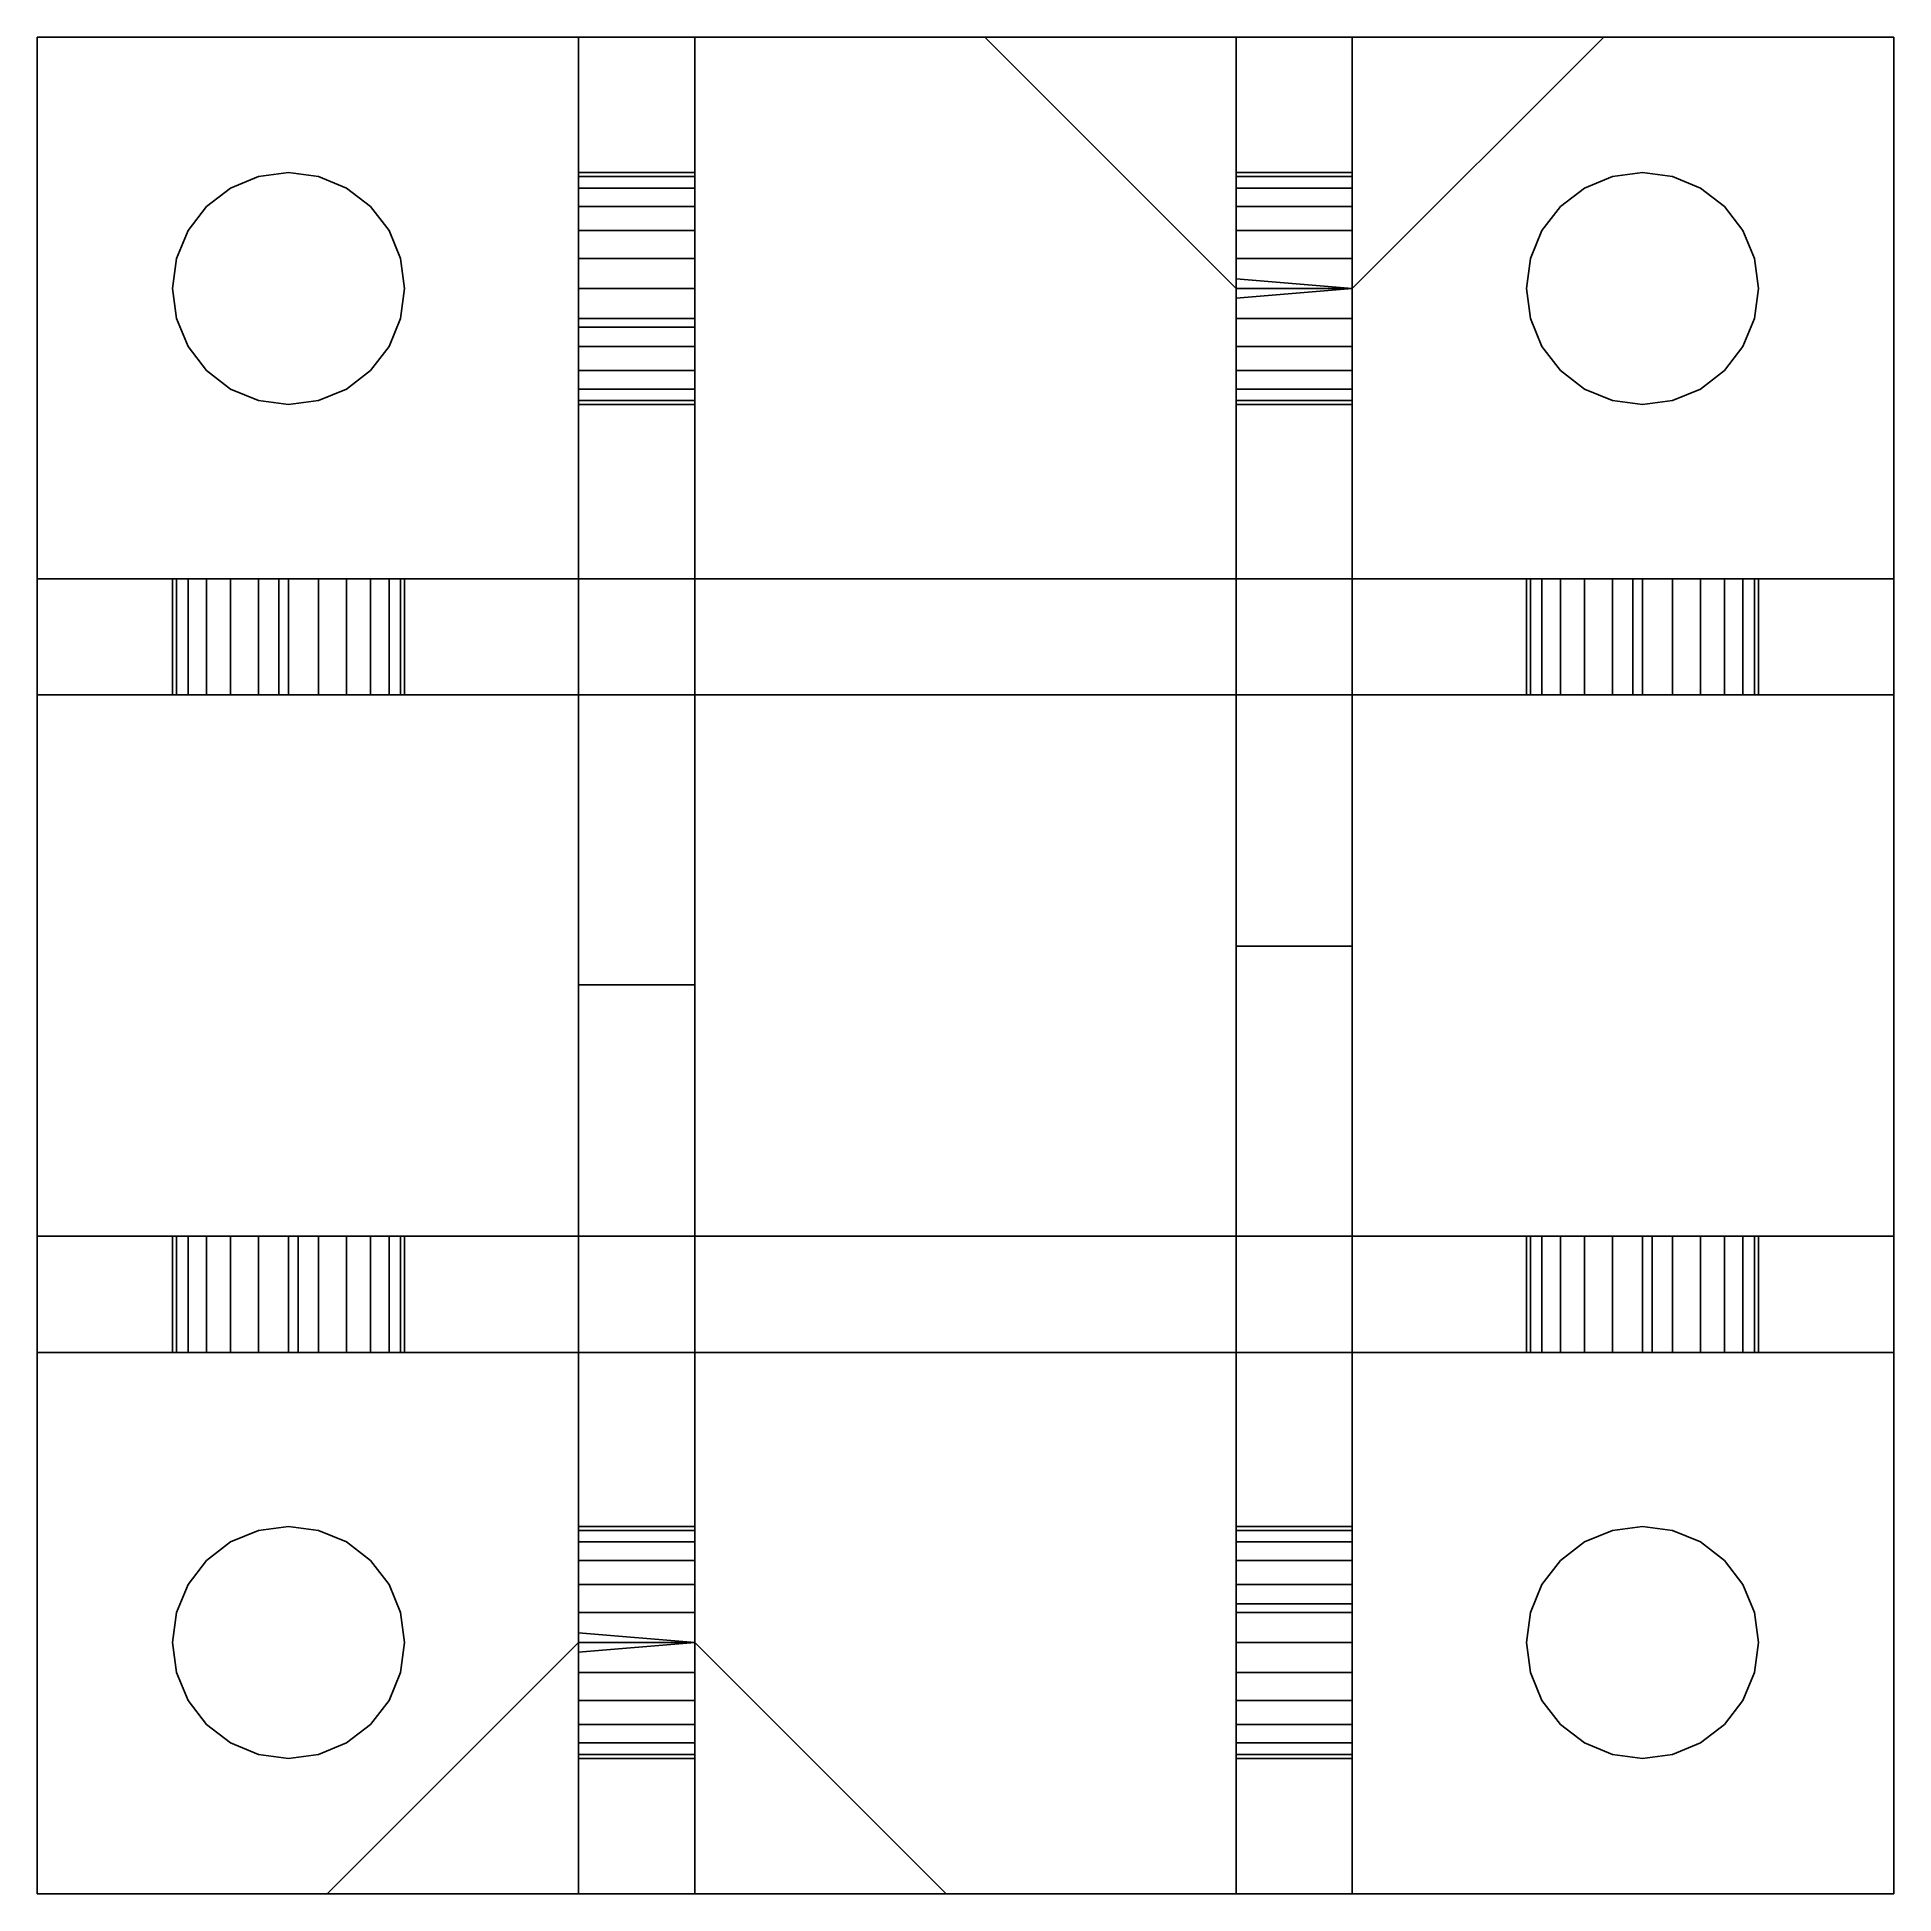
# Model space of a CAD drawing. Header units: metres. Extents: x -1 to 375, y 3 to 378.
# Drawn here: x 344.78 to 375.26, y 347.26 to 377.74 of the extents above.
import ezdxf

# ---------------------------------------------------------------- set-up
doc = ezdxf.new("R2010")
doc.units = ezdxf.units.M

msp = doc.modelspace()

# ---------------------------------------------------------------- linework, layer by layer
at = {"layer": 'Flat node sheet'}
for p, q in [((344.775, 347.262, 8.732), (344.775, 377.742, 8.732)), ((344.775, 377.742, 8.732), (364.46, 377.742, 8.732)), ((344.775, 377.742, 8.732), (344.775, 377.742, 10.637)), ((344.775, 377.742, 10.637), (364.46, 377.742, 10.637)), ((344.775, 347.262, 10.637), (344.775, 377.742, 10.637)), ((344.775, 368.852, 19.527), (344.775, 377.742, 19.527)), ((344.775, 377.742, 19.527), (360.333, 377.742, 19.527)), ((344.775, 377.742, 19.527), (344.775, 377.742, 21.432)), ((344.775, 368.852, 21.432), (344.775, 377.742, 21.432)), ((344.775, 377.742, 21.432), (360.333, 377.742, 21.432)), ((353.665, 377.742, 19.527), (353.665, 351.231, 19.527)), ((353.665, 377.742, 8.732), (353.665, 377.742, -0.158)), ((353.665, 377.742, 19.527), (353.665, 377.742, 10.637)), ((353.665, 377.742, 30.322), (353.665, 377.742, 21.432)), ((353.665, 377.742, 10.637), (353.665, 351.549, 10.637)), ((353.665, 351.549, 8.732), (353.665, 377.742, 8.732)), ((353.665, 377.742, 30.322), (353.665, 372.98, 30.322)), ((353.665, 377.742, 21.432), (353.665, 351.231, 21.432)), ((353.665, 377.742, -0.158), (353.665, 362.185, -0.158)), ((353.665, 377.742, -0.158), (355.57, 377.742, -0.158)), ((353.665, 377.742, 30.322), (355.57, 377.742, 30.322)), ((353.665, 377.742, 21.432), (355.57, 377.742, 21.432)), ((353.665, 377.742, 19.527), (355.57, 377.742, 19.527)), ((353.665, 377.742, 10.637), (355.57, 377.742, 10.637)), ((353.665, 377.742, 8.732), (355.57, 377.742, 8.732)), ((355.57, 377.742, 8.732), (355.57, 377.742, -0.158)), ((355.57, 377.742, 8.732), (355.57, 351.549, 8.732)), ((355.57, 377.742, 10.637), (355.57, 351.549, 10.637)), ((355.57, 377.742, 19.527), (355.57, 377.742, 10.637)), ((355.57, 377.742, 30.322), (355.57, 377.742, 21.432)), ((355.57, 377.742, 30.322), (355.57, 372.98, 30.322)), ((355.57, 377.742, -0.158), (355.57, 362.185, -0.158)), ((355.57, 377.742, 21.432), (355.57, 351.39, 21.432)), ((355.57, 377.742, 19.527), (355.57, 351.39, 19.527)), ((360.333, 377.742, 19.527), (364.46, 373.615, 19.527)), ((360.333, 377.742, 19.527), (360.333, 377.742, 21.432)), ((360.333, 377.742, 21.432), (364.46, 373.615, 21.432)), ((364.46, 377.742, 8.732), (364.46, 373.615, 8.732)), ((364.46, 377.742, 8.732), (364.46, 377.742, 10.637)), ((364.46, 377.742, 10.637), (364.46, 373.615, 10.637)), ((364.46, 377.742, 30.322), (364.46, 377.742, -0.158)), ((364.46, 368.852, 30.322), (364.46, 377.742, 30.322)), ((364.46, 377.742, -0.158), (364.46, 358.057, -0.158)), ((364.46, 377.742, 30.322), (366.365, 377.742, 30.322)), ((364.46, 377.742, -0.158), (366.365, 377.742, -0.158)), ((366.365, 373.615, 8.732), (370.493, 377.742, 8.732)), ((366.365, 373.615, 10.637), (370.493, 377.742, 10.637)), ((366.365, 377.742, 19.527), (366.365, 373.615, 19.527)), ((366.365, 377.742, 19.527), (375.255, 377.742, 19.527)), ((366.365, 377.742, 19.527), (366.365, 377.742, 21.432)), ((366.365, 377.742, 21.432), (375.255, 377.742, 21.432)), ((366.365, 377.742, 21.432), (366.365, 373.615, 21.432)), ((366.365, 377.742, -0.158), (366.365, 358.057, -0.158)), ((366.365, 377.742, 30.322), (366.365, 377.742, -0.158)), ((366.365, 368.852, 30.322), (366.365, 377.742, 30.322)), ((375.255, 377.742, 8.732), (370.493, 377.742, 8.732)), ((370.493, 377.742, 8.732), (370.493, 377.742, 10.637)), ((375.255, 377.742, 10.637), (370.493, 377.742, 10.637)), ((375.255, 377.742, 8.732), (375.255, 368.852, 8.732)), ((375.255, 377.742, 8.732), (375.255, 377.742, 10.637)), ((375.255, 377.742, 10.637), (375.255, 368.852, 10.637)), ((375.255, 377.742, 19.527), (375.255, 347.262, 19.527)), ((375.255, 377.742, 19.527), (375.255, 377.742, 21.432)), ((375.255, 377.742, 21.432), (375.255, 347.262, 21.432)), ((348.41, 375.455, 10.637), (348.903, 375.52, 10.637)), ((348.41, 375.455, 8.732), (348.903, 375.52, 8.732)), ((348.903, 375.52, 10.637), (349.396, 375.455, 10.637)), ((348.903, 375.52, 8.732), (349.396, 375.455, 8.732)), ((348.903, 375.52, 10.637), (348.903, 375.52, 8.732)), ((353.665, 375.52, 26.195), (353.665, 375.455, 25.702)), ((353.665, 375.455, 26.688), (353.665, 375.52, 26.195)), ((355.57, 375.52, 26.195), (353.665, 375.52, 26.195)), ((355.57, 375.52, 26.195), (355.57, 375.455, 25.702)), ((355.57, 375.455, 26.688), (355.57, 375.52, 26.195)), ((364.46, 375.52, 26.195), (364.46, 375.455, 25.702)), ((364.46, 375.455, 26.688), (364.46, 375.52, 26.195)), ((366.365, 375.52, 26.195), (364.46, 375.52, 26.195)), ((364.46, 375.52, 3.97), (364.46, 375.455, 3.477)), ((364.46, 375.455, 4.463), (364.46, 375.52, 3.97)), ((366.365, 375.52, 3.97), (364.46, 375.52, 3.97)), ((366.365, 375.455, 26.688), (366.365, 375.52, 26.195)), ((366.365, 375.52, 26.195), (366.365, 375.455, 25.702)), ((366.365, 375.455, 4.463), (366.365, 375.52, 3.97)), ((366.365, 375.52, 3.97), (366.365, 375.455, 3.477)), ((370.635, 375.455, 10.637), (371.128, 375.52, 10.637)), ((370.635, 375.455, 8.732), (371.128, 375.52, 8.732)), ((370.635, 375.455, 21.432), (371.128, 375.52, 21.432)), ((370.635, 375.455, 19.527), (371.128, 375.52, 19.527)), ((371.128, 375.52, 10.637), (371.621, 375.455, 10.637)), ((371.128, 375.52, 8.732), (371.621, 375.455, 8.732)), ((371.128, 375.52, 10.637), (371.128, 375.52, 8.732)), ((371.128, 375.52, 21.432), (371.621, 375.455, 21.432)), ((371.128, 375.52, 19.527), (371.621, 375.455, 19.527)), ((371.128, 375.52, 21.432), (371.128, 375.52, 19.527)), ((347.556, 374.962, 10.637), (347.95, 375.265, 10.637)), ((347.556, 374.962, 8.732), (347.95, 375.265, 8.732)), ((347.95, 375.265, 10.637), (348.41, 375.455, 10.637)), ((347.95, 375.265, 8.732), (348.41, 375.455, 8.732)), ((347.95, 375.265, 10.637), (347.95, 375.265, 8.732)), ((348.41, 375.455, 10.637), (348.41, 375.455, 8.732)), ((349.396, 375.455, 10.637), (349.855, 375.265, 10.637)), ((349.396, 375.455, 8.732), (349.855, 375.265, 8.732)), ((349.396, 375.455, 10.637), (349.396, 375.455, 8.732)), ((349.855, 375.265, 10.637), (350.25, 374.962, 10.637)), ((349.855, 375.265, 8.732), (350.25, 374.962, 8.732)), ((349.855, 375.265, 10.637), (349.855, 375.265, 8.732)), ((353.665, 375.455, 25.702), (353.665, 375.265, 25.242)), ((353.665, 375.265, 27.147), (353.665, 375.455, 26.688)), ((355.57, 375.455, 25.702), (353.665, 375.455, 25.702)), ((355.57, 375.455, 26.688), (353.665, 375.455, 26.688)), ((353.665, 375.265, 25.242), (353.665, 374.962, 24.848)), ((353.665, 374.962, 27.542), (353.665, 375.265, 27.147)), ((355.57, 375.265, 25.242), (353.665, 375.265, 25.242)), ((355.57, 375.265, 27.147), (353.665, 375.265, 27.147)), ((355.57, 375.455, 25.702), (355.57, 375.265, 25.242)), ((355.57, 375.265, 27.147), (355.57, 375.455, 26.688)), ((355.57, 375.265, 25.242), (355.57, 374.962, 24.848)), ((355.57, 374.962, 27.542), (355.57, 375.265, 27.147)), ((364.46, 375.455, 25.702), (364.46, 375.265, 25.242)), ((364.46, 375.265, 27.147), (364.46, 375.455, 26.688)), ((366.365, 375.455, 25.702), (364.46, 375.455, 25.702)), ((366.365, 375.455, 26.688), (364.46, 375.455, 26.688)), ((364.46, 375.455, 3.477), (364.46, 375.265, 3.017)), ((364.46, 375.265, 4.922), (364.46, 375.455, 4.463)), ((366.365, 375.455, 3.477), (364.46, 375.455, 3.477)), ((366.365, 375.455, 4.463), (364.46, 375.455, 4.463)), ((364.46, 375.265, 25.242), (364.46, 374.962, 24.848)), ((364.46, 374.962, 27.542), (364.46, 375.265, 27.147)), ((366.365, 375.265, 25.242), (364.46, 375.265, 25.242)), ((366.365, 375.265, 27.147), (364.46, 375.265, 27.147)), ((364.46, 375.265, 3.017), (364.46, 374.962, 2.623)), ((364.46, 374.962, 5.317), (364.46, 375.265, 4.922)), ((366.365, 375.265, 3.017), (364.46, 375.265, 3.017)), ((366.365, 375.265, 4.922), (364.46, 375.265, 4.922)), ((366.365, 375.265, 27.147), (366.365, 375.455, 26.688)), ((366.365, 375.455, 25.702), (366.365, 375.265, 25.242)), ((366.365, 375.265, 4.922), (366.365, 375.455, 4.463)), ((366.365, 375.455, 3.477), (366.365, 375.265, 3.017)), ((366.365, 374.962, 27.542), (366.365, 375.265, 27.147)), ((366.365, 375.265, 25.242), (366.365, 374.962, 24.848)), ((366.365, 374.962, 5.317), (366.365, 375.265, 4.922)), ((366.365, 375.265, 3.017), (366.365, 374.962, 2.623)), ((369.781, 374.962, 10.637), (370.175, 375.265, 10.637)), ((369.781, 374.962, 8.732), (370.175, 375.265, 8.732)), ((369.781, 374.962, 21.432), (370.175, 375.265, 21.432)), ((369.781, 374.962, 19.527), (370.175, 375.265, 19.527)), ((370.175, 375.265, 10.637), (370.635, 375.455, 10.637)), ((370.175, 375.265, 8.732), (370.635, 375.455, 8.732)), ((370.175, 375.265, 21.432), (370.635, 375.455, 21.432)), ((370.175, 375.265, 19.527), (370.635, 375.455, 19.527)), ((370.175, 375.265, 10.637), (370.175, 375.265, 8.732)), ((370.175, 375.265, 21.432), (370.175, 375.265, 19.527)), ((370.635, 375.455, 10.637), (370.635, 375.455, 8.732)), ((370.635, 375.455, 21.432), (370.635, 375.455, 19.527)), ((371.621, 375.455, 10.637), (372.08, 375.265, 10.637)), ((371.621, 375.455, 8.732), (372.08, 375.265, 8.732)), ((371.621, 375.455, 10.637), (371.621, 375.455, 8.732)), ((371.621, 375.455, 21.432), (372.08, 375.265, 21.432)), ((371.621, 375.455, 19.527), (372.08, 375.265, 19.527)), ((371.621, 375.455, 21.432), (371.621, 375.455, 19.527)), ((372.08, 375.265, 10.637), (372.475, 374.962, 10.637)), ((372.08, 375.265, 8.732), (372.475, 374.962, 8.732)), ((372.08, 375.265, 10.637), (372.08, 375.265, 8.732)), ((372.08, 375.265, 21.432), (372.475, 374.962, 21.432)), ((372.08, 375.265, 19.527), (372.475, 374.962, 19.527)), ((372.08, 375.265, 21.432), (372.08, 375.265, 19.527)), ((347.253, 374.567, 10.637), (347.556, 374.962, 10.637)), ((347.253, 374.567, 8.732), (347.556, 374.962, 8.732)), ((347.556, 374.962, 10.637), (347.556, 374.962, 8.732)), ((350.25, 374.962, 10.637), (350.553, 374.567, 10.637)), ((350.25, 374.962, 8.732), (350.553, 374.567, 8.732)), ((350.25, 374.962, 10.637), (350.25, 374.962, 8.732)), ((353.665, 374.962, 24.848), (353.665, 374.567, 24.545)), ((353.665, 374.567, 27.845), (353.665, 374.962, 27.542)), ((355.57, 374.962, 24.848), (353.665, 374.962, 24.848)), ((355.57, 374.962, 27.542), (353.665, 374.962, 27.542)), ((355.57, 374.962, 24.848), (355.57, 374.567, 24.545)), ((355.57, 374.567, 27.845), (355.57, 374.962, 27.542)), ((364.46, 374.962, 24.848), (364.46, 374.567, 24.545)), ((364.46, 374.567, 27.845), (364.46, 374.962, 27.542)), ((366.365, 374.962, 24.848), (364.46, 374.962, 24.848)), ((366.365, 374.962, 27.542), (364.46, 374.962, 27.542)), ((364.46, 374.962, 2.623), (364.46, 374.567, 2.32)), ((364.46, 374.567, 5.62), (364.46, 374.962, 5.317)), ((366.365, 374.962, 2.623), (364.46, 374.962, 2.623)), ((366.365, 374.962, 5.317), (364.46, 374.962, 5.317)), ((366.365, 374.567, 27.845), (366.365, 374.962, 27.542)), ((366.365, 374.962, 24.848), (366.365, 374.567, 24.545)), ((366.365, 374.567, 5.62), (366.365, 374.962, 5.317)), ((366.365, 374.962, 2.623), (366.365, 374.567, 2.32)), ((369.478, 374.567, 10.637), (369.781, 374.962, 10.637)), ((369.478, 374.567, 8.732), (369.781, 374.962, 8.732)), ((369.478, 374.567, 21.432), (369.781, 374.962, 21.432)), ((369.478, 374.567, 19.527), (369.781, 374.962, 19.527)), ((369.781, 374.962, 10.637), (369.781, 374.962, 8.732)), ((369.781, 374.962, 21.432), (369.781, 374.962, 19.527)), ((372.475, 374.962, 10.637), (372.778, 374.567, 10.637)), ((372.475, 374.962, 8.732), (372.778, 374.567, 8.732)), ((372.475, 374.962, 10.637), (372.475, 374.962, 8.732)), ((372.475, 374.962, 21.432), (372.778, 374.567, 21.432)), ((372.475, 374.962, 19.527), (372.778, 374.567, 19.527)), ((372.475, 374.962, 21.432), (372.475, 374.962, 19.527)), ((347.063, 374.108, 10.637), (347.253, 374.567, 10.637)), ((347.063, 374.108, 8.732), (347.253, 374.567, 8.732)), ((347.253, 374.567, 10.637), (347.253, 374.567, 8.732)), ((350.553, 374.567, 10.637), (350.743, 374.108, 10.637)), ((350.553, 374.567, 8.732), (350.743, 374.108, 8.732)), ((350.553, 374.567, 10.637), (350.553, 374.567, 8.732)), ((353.665, 374.567, 24.545), (353.665, 374.108, 24.355)), ((353.665, 374.108, 28.035), (353.665, 374.567, 27.845)), ((355.57, 374.567, 24.545), (353.665, 374.567, 24.545)), ((355.57, 374.567, 27.845), (353.665, 374.567, 27.845)), ((355.57, 374.567, 24.545), (355.57, 374.108, 24.355)), ((355.57, 374.108, 28.035), (355.57, 374.567, 27.845)), ((364.46, 374.567, 24.545), (364.46, 374.108, 24.355)), ((364.46, 374.108, 28.035), (364.46, 374.567, 27.845)), ((366.365, 374.567, 24.545), (364.46, 374.567, 24.545)), ((366.365, 374.567, 27.845), (364.46, 374.567, 27.845)), ((364.46, 374.567, 2.32), (364.46, 374.108, 2.13)), ((364.46, 374.108, 5.81), (364.46, 374.567, 5.62)), ((366.365, 374.567, 2.32), (364.46, 374.567, 2.32)), ((366.365, 374.567, 5.62), (364.46, 374.567, 5.62)), ((366.365, 374.108, 28.035), (366.365, 374.567, 27.845)), ((366.365, 374.567, 24.545), (366.365, 374.108, 24.355)), ((366.365, 374.108, 5.81), (366.365, 374.567, 5.62)), ((366.365, 374.567, 2.32), (366.365, 374.108, 2.13)), ((369.288, 374.108, 10.637), (369.478, 374.567, 10.637)), ((369.288, 374.108, 8.732), (369.478, 374.567, 8.732)), ((369.288, 374.108, 21.432), (369.478, 374.567, 21.432)), ((369.288, 374.108, 19.527), (369.478, 374.567, 19.527)), ((369.478, 374.567, 10.637), (369.478, 374.567, 8.732)), ((369.478, 374.567, 21.432), (369.478, 374.567, 19.527)), ((372.778, 374.567, 10.637), (372.968, 374.108, 10.637)), ((372.778, 374.567, 8.732), (372.968, 374.108, 8.732)), ((372.778, 374.567, 10.637), (372.778, 374.567, 8.732)), ((372.778, 374.567, 21.432), (372.968, 374.108, 21.432)), ((372.778, 374.567, 19.527), (372.968, 374.108, 19.527)), ((372.778, 374.567, 21.432), (372.778, 374.567, 19.527)), ((346.998, 373.615, 10.637), (347.063, 374.108, 10.637)), ((346.998, 373.615, 8.732), (347.063, 374.108, 8.732)), ((347.063, 374.108, 10.637), (347.063, 374.108, 8.732)), ((350.743, 374.108, 10.637), (350.808, 373.615, 10.637)), ((350.743, 374.108, 8.732), (350.808, 373.615, 8.732)), ((350.743, 374.108, 10.637), (350.743, 374.108, 8.732)), ((353.665, 374.108, 24.355), (353.665, 373.615, 24.29)), ((353.665, 373.615, 28.1), (353.665, 374.108, 28.035)), ((355.57, 374.108, 24.355), (353.665, 374.108, 24.355)), ((355.57, 374.108, 28.035), (353.665, 374.108, 28.035)), ((355.57, 374.108, 24.355), (355.57, 373.615, 24.29)), ((355.57, 373.615, 28.1), (355.57, 374.108, 28.035)), ((364.46, 374.108, 24.355), (364.46, 373.615, 24.29)), ((364.46, 373.615, 28.1), (364.46, 374.108, 28.035)), ((366.365, 374.108, 24.355), (364.46, 374.108, 24.355)), ((366.365, 374.108, 28.035), (364.46, 374.108, 28.035)), ((364.46, 374.108, 2.13), (364.46, 373.615, 2.065)), ((364.46, 373.615, 5.875), (364.46, 374.108, 5.81)), ((366.365, 374.108, 2.13), (364.46, 374.108, 2.13)), ((366.365, 374.108, 5.81), (364.46, 374.108, 5.81)), ((366.365, 373.615, 28.1), (366.365, 374.108, 28.035)), ((366.365, 374.108, 24.355), (366.365, 373.615, 24.29)), ((366.365, 373.615, 5.875), (366.365, 374.108, 5.81)), ((366.365, 374.108, 2.13), (366.365, 373.615, 2.065)), ((369.223, 373.615, 10.637), (369.288, 374.108, 10.637)), ((369.223, 373.615, 8.732), (369.288, 374.108, 8.732)), ((369.223, 373.615, 21.432), (369.288, 374.108, 21.432)), ((369.223, 373.615, 19.527), (369.288, 374.108, 19.527)), ((369.288, 374.108, 10.637), (369.288, 374.108, 8.732)), ((369.288, 374.108, 21.432), (369.288, 374.108, 19.527)), ((372.968, 374.108, 10.637), (373.033, 373.615, 10.637)), ((372.968, 374.108, 8.732), (373.033, 373.615, 8.732)), ((372.968, 374.108, 10.637), (372.968, 374.108, 8.732)), ((372.968, 374.108, 21.432), (373.033, 373.615, 21.432)), ((372.968, 374.108, 19.527), (373.033, 373.615, 19.527)), ((372.968, 374.108, 21.432), (372.968, 374.108, 19.527)), ((364.46, 347.262, 10.637), (364.46, 373.774, 10.637)), ((364.46, 347.262, 8.732), (364.46, 373.774, 8.732)), ((364.46, 373.774, 8.732), (366.365, 373.615, 8.732)), ((364.46, 373.774, 10.637), (366.365, 373.615, 10.637)), ((364.46, 373.774, 8.732), (364.46, 373.774, 10.637)), ((366.365, 373.774, 8.732), (366.365, 373.774, 10.637)), ((366.365, 373.615, 8.732), (366.365, 373.774, 8.732)), ((366.365, 373.615, 10.637), (366.365, 373.774, 10.637)), ((347.063, 373.122, 10.637), (346.998, 373.615, 10.637)), ((347.063, 373.122, 8.732), (346.998, 373.615, 8.732)), ((346.998, 373.615, 10.637), (346.998, 373.615, 8.732)), ((350.808, 373.615, 10.637), (350.743, 373.122, 10.637)), ((350.808, 373.615, 8.732), (350.743, 373.122, 8.732)), ((350.808, 373.615, 10.637), (350.808, 373.615, 8.732)), ((353.665, 373.615, 24.29), (353.665, 373.122, 24.355)), ((353.665, 373.122, 28.035), (353.665, 373.615, 28.1)), ((355.57, 373.615, 24.29), (353.665, 373.615, 24.29)), ((355.57, 373.615, 28.1), (353.665, 373.615, 28.1)), ((355.57, 373.615, 24.29), (355.57, 373.122, 24.355)), ((355.57, 373.122, 28.035), (355.57, 373.615, 28.1)), ((364.46, 373.615, 8.732), (366.365, 373.615, 8.732)), ((364.46, 373.615, 8.732), (364.46, 373.615, 10.637)), ((364.46, 373.615, 10.637), (366.365, 373.615, 10.637)), ((366.365, 373.615, 19.527), (364.46, 373.615, 19.527)), ((364.46, 373.615, 19.527), (364.46, 373.615, 21.432)), ((366.365, 373.615, 21.432), (364.46, 373.615, 21.432)), ((364.46, 373.456, 19.527), (366.365, 373.615, 19.527)), ((364.46, 373.456, 21.432), (366.365, 373.615, 21.432)), ((364.46, 373.615, 24.29), (364.46, 373.122, 24.355)), ((364.46, 373.122, 28.035), (364.46, 373.615, 28.1)), ((366.365, 373.615, 24.29), (364.46, 373.615, 24.29)), ((366.365, 373.615, 28.1), (364.46, 373.615, 28.1)), ((364.46, 373.615, 2.065), (364.46, 373.122, 2.13)), ((364.46, 373.122, 5.81), (364.46, 373.615, 5.875)), ((366.365, 373.615, 2.065), (364.46, 373.615, 2.065)), ((366.365, 373.615, 5.875), (364.46, 373.615, 5.875)), ((364.46, 347.262, 19.527), (364.46, 373.456, 19.527)), ((364.46, 373.456, 21.432), (364.46, 347.262, 21.432)), ((364.46, 373.456, 21.432), (364.46, 373.456, 19.527)), ((366.365, 373.615, 8.732), (366.365, 373.615, 10.637)), ((366.365, 373.615, 19.527), (366.365, 373.615, 21.432)), ((366.365, 373.615, 10.637), (366.365, 373.615, 8.732)), ((366.365, 373.615, 19.527), (366.365, 373.615, 21.432)), ((366.365, 373.122, 28.035), (366.365, 373.615, 28.1)), ((366.365, 373.615, 24.29), (366.365, 373.122, 24.355)), ((366.365, 373.122, 5.81), (366.365, 373.615, 5.875)), ((366.365, 373.615, 2.065), (366.365, 373.122, 2.13)), ((366.365, 347.262, 8.732), (366.365, 373.615, 8.732)), ((366.365, 347.262, 10.637), (366.365, 373.615, 10.637)), ((366.365, 373.456, 21.432), (366.365, 373.615, 21.432)), ((366.365, 373.456, 19.527), (366.365, 373.615, 19.527)), ((366.365, 347.262, 21.432), (366.365, 373.456, 21.432)), ((366.365, 347.262, 19.527), (366.365, 373.456, 19.527)), ((366.365, 373.456, 21.432), (366.365, 373.456, 19.527)), ((369.288, 373.122, 10.637), (369.223, 373.615, 10.637)), ((369.288, 373.122, 8.732), (369.223, 373.615, 8.732)), ((369.223, 373.615, 10.637), (369.223, 373.615, 8.732)), ((369.288, 373.122, 21.432), (369.223, 373.615, 21.432)), ((369.288, 373.122, 19.527), (369.223, 373.615, 19.527)), ((369.223, 373.615, 21.432), (369.223, 373.615, 19.527)), ((373.033, 373.615, 10.637), (372.968, 373.122, 10.637)), ((373.033, 373.615, 8.732), (372.968, 373.122, 8.732)), ((373.033, 373.615, 21.432), (372.968, 373.122, 21.432)), ((373.033, 373.615, 19.527), (372.968, 373.122, 19.527)), ((373.033, 373.615, 10.637), (373.033, 373.615, 8.732)), ((373.033, 373.615, 21.432), (373.033, 373.615, 19.527)), ((347.253, 372.662, 10.637), (347.063, 373.122, 10.637)), ((347.253, 372.662, 8.732), (347.063, 373.122, 8.732)), ((347.063, 373.122, 10.637), (347.063, 373.122, 8.732)), ((350.743, 373.122, 10.637), (350.553, 372.662, 10.637)), ((350.743, 373.122, 8.732), (350.553, 372.662, 8.732)), ((350.743, 373.122, 10.637), (350.743, 373.122, 8.732)), ((353.665, 373.122, 24.355), (353.665, 372.662, 24.545)), ((353.665, 372.662, 27.845), (353.665, 373.122, 28.035)), ((355.57, 373.122, 24.355), (353.665, 373.122, 24.355)), ((355.57, 373.122, 28.035), (353.665, 373.122, 28.035)), ((355.57, 373.122, 24.355), (355.57, 372.662, 24.545)), ((355.57, 372.662, 27.845), (355.57, 373.122, 28.035)), ((364.46, 373.122, 24.355), (364.46, 372.662, 24.545)), ((364.46, 372.662, 27.845), (364.46, 373.122, 28.035)), ((366.365, 373.122, 24.355), (364.46, 373.122, 24.355)), ((366.365, 373.122, 28.035), (364.46, 373.122, 28.035)), ((364.46, 373.122, 2.13), (364.46, 372.662, 2.32)), ((364.46, 372.662, 5.62), (364.46, 373.122, 5.81)), ((366.365, 373.122, 2.13), (364.46, 373.122, 2.13)), ((366.365, 373.122, 5.81), (364.46, 373.122, 5.81)), ((366.365, 372.662, 27.845), (366.365, 373.122, 28.035)), ((366.365, 373.122, 24.355), (366.365, 372.662, 24.545)), ((366.365, 372.662, 5.62), (366.365, 373.122, 5.81)), ((366.365, 373.122, 2.13), (366.365, 372.662, 2.32)), ((369.478, 372.662, 10.637), (369.288, 373.122, 10.637)), ((369.478, 372.662, 8.732), (369.288, 373.122, 8.732)), ((369.288, 373.122, 10.637), (369.288, 373.122, 8.732)), ((369.478, 372.662, 21.432), (369.288, 373.122, 21.432)), ((369.478, 372.662, 19.527), (369.288, 373.122, 19.527)), ((369.288, 373.122, 21.432), (369.288, 373.122, 19.527)), ((372.968, 373.122, 10.637), (372.778, 372.662, 10.637)), ((372.968, 373.122, 8.732), (372.778, 372.662, 8.732)), ((372.968, 373.122, 21.432), (372.778, 372.662, 21.432)), ((372.968, 373.122, 19.527), (372.778, 372.662, 19.527)), ((372.968, 373.122, 10.637), (372.968, 373.122, 8.732)), ((372.968, 373.122, 21.432), (372.968, 373.122, 19.527)), ((353.665, 368.852, 26.195), (353.665, 372.98, 30.322)), ((353.665, 372.98, 30.322), (355.57, 372.98, 30.322)), ((355.57, 368.852, 26.195), (355.57, 372.98, 30.322)), ((347.556, 372.268, 10.637), (347.253, 372.662, 10.637)), ((347.556, 372.268, 8.732), (347.253, 372.662, 8.732)), ((347.253, 372.662, 10.637), (347.253, 372.662, 8.732)), ((350.553, 372.662, 10.637), (350.25, 372.268, 10.637)), ((350.553, 372.662, 8.732), (350.25, 372.268, 8.732)), ((350.553, 372.662, 10.637), (350.553, 372.662, 8.732)), ((353.665, 372.662, 24.545), (353.665, 372.268, 24.848)), ((353.665, 372.268, 27.542), (353.665, 372.662, 27.845)), ((355.57, 372.662, 24.545), (353.665, 372.662, 24.545)), ((355.57, 372.662, 27.845), (353.665, 372.662, 27.845)), ((355.57, 372.662, 24.545), (355.57, 372.268, 24.848)), ((355.57, 372.268, 27.542), (355.57, 372.662, 27.845)), ((364.46, 372.268, 27.542), (364.46, 372.662, 27.845)), ((364.46, 372.662, 24.545), (364.46, 372.268, 24.848)), ((366.365, 372.662, 27.845), (364.46, 372.662, 27.845)), ((366.365, 372.662, 24.545), (364.46, 372.662, 24.545)), ((364.46, 372.662, 2.32), (364.46, 372.268, 2.623)), ((364.46, 372.268, 5.317), (364.46, 372.662, 5.62)), ((366.365, 372.662, 2.32), (364.46, 372.662, 2.32)), ((366.365, 372.662, 5.62), (364.46, 372.662, 5.62)), ((366.365, 372.268, 27.542), (366.365, 372.662, 27.845)), ((366.365, 372.662, 24.545), (366.365, 372.268, 24.848)), ((366.365, 372.268, 5.317), (366.365, 372.662, 5.62)), ((366.365, 372.662, 2.32), (366.365, 372.268, 2.623)), ((369.781, 372.268, 10.637), (369.478, 372.662, 10.637)), ((369.781, 372.268, 8.732), (369.478, 372.662, 8.732)), ((369.478, 372.662, 10.637), (369.478, 372.662, 8.732)), ((369.781, 372.268, 21.432), (369.478, 372.662, 21.432)), ((369.781, 372.268, 19.527), (369.478, 372.662, 19.527)), ((369.478, 372.662, 21.432), (369.478, 372.662, 19.527)), ((372.778, 372.662, 10.637), (372.475, 372.268, 10.637)), ((372.778, 372.662, 8.732), (372.475, 372.268, 8.732)), ((372.778, 372.662, 21.432), (372.475, 372.268, 21.432)), ((372.778, 372.662, 19.527), (372.475, 372.268, 19.527)), ((372.778, 372.662, 10.637), (372.778, 372.662, 8.732)), ((372.778, 372.662, 21.432), (372.778, 372.662, 19.527)), ((347.95, 371.965, 10.637), (347.556, 372.268, 10.637)), ((347.95, 371.965, 8.732), (347.556, 372.268, 8.732)), ((347.556, 372.268, 10.637), (347.556, 372.268, 8.732)), ((350.25, 372.268, 10.637), (349.855, 371.965, 10.637)), ((350.25, 372.268, 8.732), (349.855, 371.965, 8.732)), ((350.25, 372.268, 10.637), (350.25, 372.268, 8.732)), ((353.665, 372.268, 24.848), (353.665, 371.965, 25.242)), ((353.665, 371.965, 27.147), (353.665, 372.268, 27.542)), ((355.57, 372.268, 24.848), (353.665, 372.268, 24.848)), ((355.57, 372.268, 27.542), (353.665, 372.268, 27.542)), ((355.57, 372.268, 24.848), (355.57, 371.965, 25.242)), ((355.57, 371.965, 27.147), (355.57, 372.268, 27.542)), ((364.46, 371.965, 27.147), (364.46, 372.268, 27.542)), ((364.46, 372.268, 24.848), (364.46, 371.965, 25.242)), ((366.365, 372.268, 27.542), (364.46, 372.268, 27.542)), ((366.365, 372.268, 24.848), (364.46, 372.268, 24.848)), ((364.46, 372.268, 2.623), (364.46, 371.965, 3.017)), ((364.46, 371.965, 4.922), (364.46, 372.268, 5.317)), ((366.365, 372.268, 2.623), (364.46, 372.268, 2.623)), ((366.365, 372.268, 5.317), (364.46, 372.268, 5.317)), ((366.365, 371.965, 27.147), (366.365, 372.268, 27.542)), ((366.365, 372.268, 24.848), (366.365, 371.965, 25.242)), ((366.365, 371.965, 4.922), (366.365, 372.268, 5.317)), ((366.365, 372.268, 2.623), (366.365, 371.965, 3.017)), ((370.175, 371.965, 10.637), (369.781, 372.268, 10.637)), ((370.175, 371.965, 8.732), (369.781, 372.268, 8.732)), ((369.781, 372.268, 10.637), (369.781, 372.268, 8.732)), ((370.175, 371.965, 21.432), (369.781, 372.268, 21.432)), ((370.175, 371.965, 19.527), (369.781, 372.268, 19.527)), ((369.781, 372.268, 21.432), (369.781, 372.268, 19.527)), ((372.475, 372.268, 10.637), (372.08, 371.965, 10.637)), ((372.475, 372.268, 8.732), (372.08, 371.965, 8.732)), ((372.475, 372.268, 21.432), (372.08, 371.965, 21.432)), ((372.475, 372.268, 19.527), (372.08, 371.965, 19.527)), ((372.475, 372.268, 10.637), (372.475, 372.268, 8.732)), ((372.475, 372.268, 21.432), (372.475, 372.268, 19.527)), ((348.41, 371.775, 10.637), (347.95, 371.965, 10.637)), ((348.41, 371.775, 8.732), (347.95, 371.965, 8.732)), ((347.95, 371.965, 10.637), (347.95, 371.965, 8.732)), ((349.855, 371.965, 10.637), (349.396, 371.775, 10.637)), ((349.855, 371.965, 8.732), (349.396, 371.775, 8.732)), ((349.855, 371.965, 10.637), (349.855, 371.965, 8.732)), ((353.665, 371.775, 26.688), (353.665, 371.965, 27.147)), ((353.665, 371.965, 25.242), (353.665, 371.775, 25.702)), ((355.57, 371.965, 25.242), (353.665, 371.965, 25.242)), ((355.57, 371.965, 27.147), (353.665, 371.965, 27.147)), ((355.57, 371.965, 25.242), (355.57, 371.775, 25.702)), ((355.57, 371.775, 26.688), (355.57, 371.965, 27.147)), ((364.46, 371.775, 26.688), (364.46, 371.965, 27.147)), ((364.46, 371.965, 25.242), (364.46, 371.775, 25.702)), ((366.365, 371.965, 27.147), (364.46, 371.965, 27.147)), ((366.365, 371.965, 25.242), (364.46, 371.965, 25.242)), ((364.46, 371.775, 4.463), (364.46, 371.965, 4.922)), ((364.46, 371.965, 3.017), (364.46, 371.775, 3.477)), ((366.365, 371.965, 3.017), (364.46, 371.965, 3.017)), ((366.365, 371.965, 4.922), (364.46, 371.965, 4.922)), ((366.365, 371.775, 26.688), (366.365, 371.965, 27.147)), ((366.365, 371.965, 25.242), (366.365, 371.775, 25.702)), ((366.365, 371.775, 4.463), (366.365, 371.965, 4.922)), ((366.365, 371.965, 3.017), (366.365, 371.775, 3.477)), ((370.635, 371.775, 10.637), (370.175, 371.965, 10.637)), ((370.635, 371.775, 8.732), (370.175, 371.965, 8.732)), ((370.175, 371.965, 10.637), (370.175, 371.965, 8.732)), ((370.635, 371.775, 21.432), (370.175, 371.965, 21.432)), ((370.635, 371.775, 19.527), (370.175, 371.965, 19.527)), ((370.175, 371.965, 21.432), (370.175, 371.965, 19.527)), ((372.08, 371.965, 10.637), (371.621, 371.775, 10.637)), ((372.08, 371.965, 8.732), (371.621, 371.775, 8.732)), ((372.08, 371.965, 21.432), (371.621, 371.775, 21.432)), ((372.08, 371.965, 19.527), (371.621, 371.775, 19.527)), ((372.08, 371.965, 10.637), (372.08, 371.965, 8.732)), ((372.08, 371.965, 21.432), (372.08, 371.965, 19.527)), ((348.903, 371.71, 10.637), (348.41, 371.775, 10.637)), ((348.903, 371.71, 8.732), (348.41, 371.775, 8.732)), ((348.41, 371.775, 10.637), (348.41, 371.775, 8.732)), ((349.396, 371.775, 10.637), (348.903, 371.71, 10.637)), ((349.396, 371.775, 8.732), (348.903, 371.71, 8.732)), ((348.903, 371.71, 10.637), (348.903, 371.71, 8.732)), ((349.396, 371.775, 10.637), (349.396, 371.775, 8.732)), ((353.665, 371.71, 26.195), (353.665, 371.775, 26.688)), ((353.665, 371.775, 25.702), (353.665, 371.71, 26.195)), ((355.57, 371.775, 26.688), (353.665, 371.775, 26.688)), ((355.57, 371.775, 25.702), (353.665, 371.775, 25.702)), ((355.57, 371.71, 26.195), (353.665, 371.71, 26.195)), ((355.57, 371.775, 25.702), (355.57, 371.71, 26.195)), ((355.57, 371.71, 26.195), (355.57, 371.775, 26.688)), ((364.46, 371.71, 26.195), (364.46, 371.775, 26.688)), ((364.46, 371.775, 25.702), (364.46, 371.71, 26.195)), ((366.365, 371.775, 26.688), (364.46, 371.775, 26.688)), ((366.365, 371.775, 25.702), (364.46, 371.775, 25.702)), ((364.46, 371.71, 3.97), (364.46, 371.775, 4.463)), ((364.46, 371.775, 3.477), (364.46, 371.71, 3.97)), ((366.365, 371.775, 4.463), (364.46, 371.775, 4.463)), ((366.365, 371.775, 3.477), (364.46, 371.775, 3.477)), ((366.365, 371.71, 26.195), (364.46, 371.71, 26.195)), ((366.365, 371.71, 3.97), (364.46, 371.71, 3.97)), ((366.365, 371.71, 26.195), (366.365, 371.775, 26.688)), ((366.365, 371.775, 25.702), (366.365, 371.71, 26.195)), ((366.365, 371.71, 3.97), (366.365, 371.775, 4.463)), ((366.365, 371.775, 3.477), (366.365, 371.71, 3.97)), ((371.128, 371.71, 10.637), (370.635, 371.775, 10.637)), ((371.128, 371.71, 8.732), (370.635, 371.775, 8.732)), ((370.635, 371.775, 10.637), (370.635, 371.775, 8.732)), ((371.128, 371.71, 21.432), (370.635, 371.775, 21.432)), ((371.128, 371.71, 19.527), (370.635, 371.775, 19.527)), ((370.635, 371.775, 21.432), (370.635, 371.775, 19.527)), ((371.621, 371.775, 10.637), (371.128, 371.71, 10.637)), ((371.621, 371.775, 8.732), (371.128, 371.71, 8.732)), ((371.621, 371.775, 21.432), (371.128, 371.71, 21.432)), ((371.621, 371.775, 19.527), (371.128, 371.71, 19.527)), ((371.128, 371.71, 10.637), (371.128, 371.71, 8.732)), ((371.128, 371.71, 21.432), (371.128, 371.71, 19.527)), ((371.621, 371.775, 10.637), (371.621, 371.775, 8.732)), ((371.621, 371.775, 21.432), (371.621, 371.775, 19.527)), ((344.775, 366.947, 30.322), (344.775, 368.852, 30.322)), ((344.775, 366.947, 10.637), (344.775, 368.852, 10.637)), ((344.775, 366.947, 4.605), (344.775, 368.852, 4.605)), ((344.775, 366.947, -0.158), (344.775, 368.852, -0.158)), ((344.775, 368.852, -0.158), (353.665, 368.852, -0.158)), ((344.775, 368.852, -0.158), (344.775, 368.852, 4.605)), ((348.903, 368.852, 8.732), (344.775, 368.852, 4.605)), ((344.775, 368.852, 10.637), (348.903, 368.852, 10.637)), ((344.775, 368.852, 30.322), (344.775, 368.852, 10.637)), ((375.255, 368.852, 30.322), (344.775, 368.852, 30.322)), ((370.969, 368.852, 19.527), (344.775, 368.852, 19.527)), ((344.775, 368.852, 19.527), (344.775, 368.852, 21.432)), ((344.775, 368.852, 21.432), (370.969, 368.852, 21.432)), ((347.063, 368.852, 26.688), (346.998, 368.852, 26.195)), ((346.998, 368.852, 26.195), (347.063, 368.852, 25.702)), ((346.998, 368.852, 26.195), (346.998, 366.947, 26.195)), ((347.063, 368.852, 4.463), (346.998, 368.852, 3.97)), ((346.998, 368.852, 3.97), (347.063, 368.852, 3.477)), ((346.998, 368.852, 3.97), (346.998, 366.947, 3.97)), ((347.253, 368.852, 27.147), (347.063, 368.852, 26.688)), ((347.063, 368.852, 25.702), (347.253, 368.852, 25.242)), ((347.063, 368.852, 25.702), (347.063, 366.947, 25.702)), ((347.063, 368.852, 26.688), (347.063, 366.947, 26.688)), ((347.253, 368.852, 4.922), (347.063, 368.852, 4.463)), ((347.063, 368.852, 3.477), (347.253, 368.852, 3.017)), ((347.063, 368.852, 3.477), (347.063, 366.947, 3.477)), ((347.063, 368.852, 4.463), (347.063, 366.947, 4.463)), ((347.556, 368.852, 27.542), (347.253, 368.852, 27.147)), ((347.253, 368.852, 25.242), (347.556, 368.852, 24.848)), ((347.253, 368.852, 25.242), (347.253, 366.947, 25.242)), ((347.253, 368.852, 27.147), (347.253, 366.947, 27.147)), ((347.556, 368.852, 5.317), (347.253, 368.852, 4.922)), ((347.253, 368.852, 3.017), (347.556, 368.852, 2.623)), ((347.253, 368.852, 3.017), (347.253, 366.947, 3.017)), ((347.253, 368.852, 4.922), (347.253, 366.947, 4.922)), ((347.95, 368.852, 27.845), (347.556, 368.852, 27.542)), ((347.556, 368.852, 24.848), (347.95, 368.852, 24.545)), ((347.556, 368.852, 24.848), (347.556, 366.947, 24.848)), ((347.556, 368.852, 27.542), (347.556, 366.947, 27.542)), ((347.95, 368.852, 5.62), (347.556, 368.852, 5.317)), ((347.556, 368.852, 2.623), (347.95, 368.852, 2.32)), ((347.556, 368.852, 2.623), (347.556, 366.947, 2.623)), ((347.556, 368.852, 5.317), (347.556, 366.947, 5.317)), ((348.41, 368.852, 28.035), (347.95, 368.852, 27.845)), ((347.95, 368.852, 24.545), (348.41, 368.852, 24.355)), ((347.95, 368.852, 24.545), (347.95, 366.947, 24.545)), ((347.95, 368.852, 27.845), (347.95, 366.947, 27.845)), ((348.41, 368.852, 5.81), (347.95, 368.852, 5.62)), ((347.95, 368.852, 2.32), (348.41, 368.852, 2.13)), ((347.95, 368.852, 2.32), (347.95, 366.947, 2.32)), ((347.95, 368.852, 5.62), (347.95, 366.947, 5.62)), ((348.903, 368.852, 28.1), (348.41, 368.852, 28.035)), ((348.41, 368.852, 24.355), (348.903, 368.852, 24.29)), ((348.41, 368.852, 28.035), (348.41, 366.947, 28.035)), ((348.41, 368.852, 24.355), (348.41, 366.947, 24.355)), ((348.903, 368.852, 5.875), (348.41, 368.852, 5.81)), ((348.41, 368.852, 2.13), (348.903, 368.852, 2.065)), ((348.41, 368.852, 2.13), (348.41, 366.947, 2.13)), ((348.41, 368.852, 5.81), (348.41, 366.947, 5.81)), ((375.255, 368.852, 8.732), (348.744, 368.852, 8.732)), ((348.744, 368.852, 8.732), (348.903, 368.852, 10.637)), ((348.744, 368.852, 8.732), (348.744, 366.947, 8.732)), ((348.744, 368.852, 10.637), (348.744, 366.947, 10.637)), ((348.903, 368.852, 10.637), (348.744, 368.852, 10.637)), ((348.903, 366.947, 10.637), (348.903, 368.852, 10.637)), ((375.255, 368.852, 10.637), (348.903, 368.852, 10.637)), ((348.903, 366.947, 10.637), (348.903, 368.852, 10.637)), ((348.903, 366.947, 8.732), (348.903, 368.852, 8.732)), ((348.903, 368.852, 24.29), (349.396, 368.852, 24.355)), ((349.396, 368.852, 28.035), (348.903, 368.852, 28.1)), ((348.903, 368.852, 28.1), (348.903, 366.947, 28.1)), ((348.903, 368.852, 24.29), (348.903, 366.947, 24.29)), ((348.903, 368.852, 2.065), (349.396, 368.852, 2.13)), ((349.396, 368.852, 5.81), (348.903, 368.852, 5.875)), ((348.903, 368.852, 2.065), (348.903, 366.947, 2.065)), ((348.903, 368.852, 5.875), (348.903, 366.947, 5.875)), ((348.903, 368.852, 10.637), (348.903, 368.852, 8.732)), ((349.396, 368.852, 24.355), (349.855, 368.852, 24.545)), ((349.855, 368.852, 27.845), (349.396, 368.852, 28.035)), ((349.396, 368.852, 28.035), (349.396, 366.947, 28.035)), ((349.396, 368.852, 24.355), (349.396, 366.947, 24.355)), ((349.396, 368.852, 2.13), (349.855, 368.852, 2.32)), ((349.855, 368.852, 5.62), (349.396, 368.852, 5.81)), ((349.396, 368.852, 2.13), (349.396, 366.947, 2.13)), ((349.396, 368.852, 5.81), (349.396, 366.947, 5.81)), ((349.855, 368.852, 24.545), (350.25, 368.852, 24.848)), ((350.25, 368.852, 27.542), (349.855, 368.852, 27.845)), ((349.855, 368.852, 27.845), (349.855, 366.947, 27.845)), ((349.855, 368.852, 24.545), (349.855, 366.947, 24.545)), ((349.855, 368.852, 2.32), (350.25, 368.852, 2.623)), ((350.25, 368.852, 5.317), (349.855, 368.852, 5.62)), ((349.855, 368.852, 5.62), (349.855, 366.947, 5.62)), ((349.855, 368.852, 2.32), (349.855, 366.947, 2.32)), ((350.25, 368.852, 24.848), (350.553, 368.852, 25.242)), ((350.553, 368.852, 27.147), (350.25, 368.852, 27.542)), ((350.25, 368.852, 27.542), (350.25, 366.947, 27.542)), ((350.25, 368.852, 24.848), (350.25, 366.947, 24.848)), ((350.25, 368.852, 2.623), (350.553, 368.852, 3.017)), ((350.553, 368.852, 4.922), (350.25, 368.852, 5.317)), ((350.25, 368.852, 5.317), (350.25, 366.947, 5.317)), ((350.25, 368.852, 2.623), (350.25, 366.947, 2.623)), ((350.553, 368.852, 25.242), (350.743, 368.852, 25.702)), ((350.743, 368.852, 26.688), (350.553, 368.852, 27.147)), ((350.553, 368.852, 27.147), (350.553, 366.947, 27.147)), ((350.553, 368.852, 25.242), (350.553, 366.947, 25.242)), ((350.553, 368.852, 3.017), (350.743, 368.852, 3.477)), ((350.743, 368.852, 4.463), (350.553, 368.852, 4.922)), ((350.553, 368.852, 4.922), (350.553, 366.947, 4.922)), ((350.553, 368.852, 3.017), (350.553, 366.947, 3.017)), ((350.743, 368.852, 25.702), (350.808, 368.852, 26.195)), ((350.808, 368.852, 26.195), (350.743, 368.852, 26.688)), ((350.743, 368.852, 26.688), (350.743, 366.947, 26.688)), ((350.743, 368.852, 25.702), (350.743, 366.947, 25.702)), ((350.743, 368.852, 3.477), (350.808, 368.852, 3.97)), ((350.808, 368.852, 3.97), (350.743, 368.852, 4.463)), ((350.743, 368.852, 4.463), (350.743, 366.947, 4.463)), ((350.743, 368.852, 3.477), (350.743, 366.947, 3.477)), ((350.808, 368.852, 26.195), (350.808, 366.947, 26.195)), ((350.808, 368.852, 3.97), (350.808, 366.947, 3.97)), ((353.665, 366.947, -0.158), (353.665, 368.852, -0.158)), ((355.57, 368.852, 26.195), (353.665, 368.852, 26.195)), ((353.665, 366.947, 26.354), (353.665, 368.852, 26.195)), ((353.665, 368.852, -0.158), (353.665, 368.852, 26.195)), ((353.665, 368.852, 26.354), (355.57, 368.852, 26.354)), ((353.665, 368.852, 26.195), (353.665, 368.852, 26.354)), ((353.665, 366.947, 26.195), (353.665, 368.852, 26.195)), ((353.665, 368.852, 26.195), (355.57, 368.852, 26.195)), ((355.57, 366.947, -0.158), (355.57, 368.852, -0.158)), ((355.57, 366.947, 26.354), (355.57, 368.852, 26.195)), ((355.57, 368.852, -0.158), (364.46, 368.852, -0.158)), ((355.57, 368.852, -0.158), (355.57, 368.852, 26.195)), ((355.57, 368.852, 26.195), (355.57, 368.852, 26.354)), ((355.57, 366.947, 26.195), (355.57, 368.852, 26.195)), ((364.46, 366.947, -0.158), (364.46, 368.852, -0.158)), ((364.46, 368.852, 26.195), (366.365, 368.852, 26.195)), ((364.46, 366.947, 26.036), (364.46, 368.852, 26.195)), ((364.46, 368.852, -0.158), (364.46, 368.852, 26.036)), ((366.365, 368.852, 26.036), (364.46, 368.852, 26.036)), ((364.46, 368.852, 26.036), (364.46, 368.852, 26.195)), ((364.46, 368.852, 30.322), (364.46, 368.852, 26.195)), ((364.46, 368.852, 26.195), (364.46, 366.947, 26.195)), ((364.46, 368.852, 26.195), (366.365, 368.852, 26.195)), ((364.46, 368.852, 30.322), (366.365, 368.852, 30.322)), ((366.365, 366.947, -0.158), (366.365, 368.852, -0.158)), ((366.365, 366.947, 26.036), (366.365, 368.852, 26.195)), ((366.365, 368.852, -0.158), (375.255, 368.852, -0.158)), ((366.365, 368.852, -0.158), (366.365, 368.852, 26.036)), ((366.365, 368.852, 26.036), (366.365, 368.852, 26.195)), ((366.365, 368.852, 30.322), (366.365, 368.852, 26.195)), ((366.365, 368.852, 26.195), (366.365, 366.947, 26.195)), ((369.288, 368.852, 26.688), (369.223, 368.852, 26.195)), ((369.223, 368.852, 26.195), (369.288, 368.852, 25.702)), ((369.223, 368.852, 26.195), (369.223, 366.947, 26.195)), ((369.478, 368.852, 27.147), (369.288, 368.852, 26.688)), ((369.288, 368.852, 25.702), (369.478, 368.852, 25.242)), ((369.288, 368.852, 25.702), (369.288, 366.947, 25.702)), ((369.288, 368.852, 26.688), (369.288, 366.947, 26.688)), ((369.781, 368.852, 27.542), (369.478, 368.852, 27.147)), ((369.478, 368.852, 25.242), (369.781, 368.852, 24.848)), ((369.478, 368.852, 25.242), (369.478, 366.947, 25.242)), ((369.478, 368.852, 27.147), (369.478, 366.947, 27.147)), ((370.175, 368.852, 27.845), (369.781, 368.852, 27.542)), ((369.781, 368.852, 24.848), (370.175, 368.852, 24.545)), ((369.781, 368.852, 24.848), (369.781, 366.947, 24.848)), ((369.781, 368.852, 27.542), (369.781, 366.947, 27.542)), ((370.635, 368.852, 28.035), (370.175, 368.852, 27.845)), ((370.175, 368.852, 24.545), (370.635, 368.852, 24.355)), ((370.175, 368.852, 24.545), (370.175, 366.947, 24.545)), ((370.175, 368.852, 27.845), (370.175, 366.947, 27.845)), ((371.128, 368.852, 28.1), (370.635, 368.852, 28.035)), ((370.635, 368.852, 24.355), (371.128, 368.852, 24.29)), ((370.635, 368.852, 24.355), (370.635, 366.947, 24.355)), ((370.635, 368.852, 28.035), (370.635, 366.947, 28.035)), ((370.969, 368.852, 19.527), (371.128, 368.852, 21.432)), ((370.969, 368.852, 19.527), (370.969, 366.947, 19.527)), ((370.969, 368.852, 21.432), (370.969, 366.947, 21.432)), ((370.969, 368.852, 21.432), (371.128, 368.852, 21.432)), ((371.128, 366.947, 19.527), (371.128, 368.852, 19.527)), ((371.128, 366.947, 21.432), (371.128, 368.852, 21.432)), ((371.128, 368.852, 24.29), (371.621, 368.852, 24.355)), ((371.621, 368.852, 28.035), (371.128, 368.852, 28.1)), ((371.128, 368.852, 24.29), (371.128, 366.947, 24.29)), ((371.128, 368.852, 28.1), (371.128, 366.947, 28.1)), ((375.255, 368.852, 21.432), (371.128, 368.852, 21.432)), ((371.128, 368.852, 21.432), (371.128, 368.852, 19.527)), ((375.255, 368.852, 15.4), (371.128, 368.852, 19.527)), ((371.128, 366.947, 21.432), (371.128, 368.852, 21.432)), ((371.621, 368.852, 24.355), (372.08, 368.852, 24.545)), ((372.08, 368.852, 27.845), (371.621, 368.852, 28.035)), ((371.621, 368.852, 24.355), (371.621, 366.947, 24.355)), ((371.621, 368.852, 28.035), (371.621, 366.947, 28.035)), ((372.08, 368.852, 24.545), (372.475, 368.852, 24.848)), ((372.475, 368.852, 27.542), (372.08, 368.852, 27.845)), ((372.08, 368.852, 24.545), (372.08, 366.947, 24.545)), ((372.08, 368.852, 27.845), (372.08, 366.947, 27.845)), ((372.475, 368.852, 24.848), (372.778, 368.852, 25.242)), ((372.778, 368.852, 27.147), (372.475, 368.852, 27.542)), ((372.475, 368.852, 24.848), (372.475, 366.947, 24.848)), ((372.475, 368.852, 27.542), (372.475, 366.947, 27.542)), ((372.778, 368.852, 25.242), (372.968, 368.852, 25.702)), ((372.968, 368.852, 26.688), (372.778, 368.852, 27.147)), ((372.778, 368.852, 25.242), (372.778, 366.947, 25.242)), ((372.778, 368.852, 27.147), (372.778, 366.947, 27.147)), ((372.968, 368.852, 25.702), (373.033, 368.852, 26.195)), ((373.033, 368.852, 26.195), (372.968, 368.852, 26.688)), ((372.968, 368.852, 26.688), (372.968, 366.947, 26.688)), ((372.968, 368.852, 25.702), (372.968, 366.947, 25.702)), ((373.033, 368.852, 26.195), (373.033, 366.947, 26.195)), ((375.255, 368.852, 8.732), (375.255, 368.852, 10.637)), ((375.255, 366.947, 15.4), (375.255, 368.852, 15.4)), ((375.255, 366.947, -0.158), (375.255, 368.852, -0.158)), ((375.255, 366.947, 21.432), (375.255, 368.852, 21.432)), ((375.255, 366.947, 30.322), (375.255, 368.852, 30.322)), ((375.255, 368.852, 21.432), (375.255, 368.852, 30.322)), ((375.255, 368.852, -0.158), (375.255, 368.852, 15.4)), ((375.255, 366.947, 30.322), (344.775, 366.947, 30.322)), ((344.775, 366.947, 10.637), (348.903, 366.947, 10.637)), ((344.775, 366.947, -0.158), (353.665, 366.947, -0.158)), ((344.775, 366.947, 30.322), (344.775, 366.947, 10.637)), ((344.775, 366.947, -0.158), (344.775, 366.947, 4.605)), ((348.903, 366.947, 8.732), (344.775, 366.947, 4.605)), ((344.775, 358.057, 19.527), (344.775, 366.947, 19.527)), ((344.775, 366.947, 19.527), (370.969, 366.947, 19.527)), ((344.775, 366.947, 19.527), (344.775, 366.947, 21.432)), ((344.775, 366.947, 21.432), (370.969, 366.947, 21.432)), ((344.775, 358.057, 21.432), (344.775, 366.947, 21.432)), ((346.998, 366.947, 26.195), (347.063, 366.947, 25.702)), ((347.063, 366.947, 26.688), (346.998, 366.947, 26.195)), ((346.998, 366.947, 3.97), (347.063, 366.947, 3.477)), ((347.063, 366.947, 4.463), (346.998, 366.947, 3.97)), ((347.063, 366.947, 25.702), (347.253, 366.947, 25.242)), ((347.253, 366.947, 27.147), (347.063, 366.947, 26.688)), ((347.063, 366.947, 3.477), (347.253, 366.947, 3.017)), ((347.253, 366.947, 4.922), (347.063, 366.947, 4.463)), ((347.253, 366.947, 25.242), (347.556, 366.947, 24.848)), ((347.556, 366.947, 27.542), (347.253, 366.947, 27.147)), ((347.253, 366.947, 3.017), (347.556, 366.947, 2.623)), ((347.556, 366.947, 5.317), (347.253, 366.947, 4.922)), ((347.556, 366.947, 24.848), (347.95, 366.947, 24.545)), ((347.95, 366.947, 27.845), (347.556, 366.947, 27.542)), ((347.556, 366.947, 2.623), (347.95, 366.947, 2.32)), ((347.95, 366.947, 5.62), (347.556, 366.947, 5.317)), ((348.41, 366.947, 28.035), (347.95, 366.947, 27.845)), ((347.95, 366.947, 24.545), (348.41, 366.947, 24.355)), ((347.95, 366.947, 2.32), (348.41, 366.947, 2.13)), ((348.41, 366.947, 5.81), (347.95, 366.947, 5.62)), ((348.903, 366.947, 28.1), (348.41, 366.947, 28.035)), ((348.41, 366.947, 24.355), (348.903, 366.947, 24.29)), ((348.41, 366.947, 2.13), (348.903, 366.947, 2.065)), ((348.903, 366.947, 5.875), (348.41, 366.947, 5.81)), ((375.255, 366.947, 8.732), (348.744, 366.947, 8.732)), ((348.744, 366.947, 8.732), (348.903, 366.947, 10.637)), ((348.903, 366.947, 10.637), (348.744, 366.947, 10.637)), ((375.255, 366.947, 10.637), (348.903, 366.947, 10.637)), ((348.903, 366.947, 10.637), (348.903, 366.947, 8.732)), ((349.396, 366.947, 28.035), (348.903, 366.947, 28.1)), ((348.903, 366.947, 24.29), (349.396, 366.947, 24.355)), ((348.903, 366.947, 2.065), (349.396, 366.947, 2.13)), ((349.396, 366.947, 5.81), (348.903, 366.947, 5.875)), ((349.855, 366.947, 27.845), (349.396, 366.947, 28.035)), ((349.396, 366.947, 24.355), (349.855, 366.947, 24.545)), ((349.396, 366.947, 2.13), (349.855, 366.947, 2.32)), ((349.855, 366.947, 5.62), (349.396, 366.947, 5.81)), ((350.25, 366.947, 27.542), (349.855, 366.947, 27.845)), ((349.855, 366.947, 24.545), (350.25, 366.947, 24.848)), ((350.25, 366.947, 5.317), (349.855, 366.947, 5.62)), ((349.855, 366.947, 2.32), (350.25, 366.947, 2.623)), ((350.553, 366.947, 27.147), (350.25, 366.947, 27.542)), ((350.25, 366.947, 24.848), (350.553, 366.947, 25.242)), ((350.553, 366.947, 4.922), (350.25, 366.947, 5.317)), ((350.25, 366.947, 2.623), (350.553, 366.947, 3.017)), ((350.743, 366.947, 26.688), (350.553, 366.947, 27.147)), ((350.553, 366.947, 25.242), (350.743, 366.947, 25.702)), ((350.743, 366.947, 4.463), (350.553, 366.947, 4.922)), ((350.553, 366.947, 3.017), (350.743, 366.947, 3.477)), ((350.808, 366.947, 26.195), (350.743, 366.947, 26.688)), ((350.743, 366.947, 25.702), (350.808, 366.947, 26.195)), ((350.808, 366.947, 3.97), (350.743, 366.947, 4.463)), ((350.743, 366.947, 3.477), (350.808, 366.947, 3.97)), ((353.665, 366.947, -0.158), (353.665, 366.947, 26.354)), ((353.665, 366.947, 26.354), (355.57, 366.947, 26.354)), ((353.665, 366.947, 30.322), (353.665, 366.947, 26.195)), ((353.665, 347.262, 30.322), (353.665, 366.947, 30.322)), ((353.665, 366.947, 30.322), (355.57, 366.947, 30.322)), ((353.665, 366.947, 26.195), (355.57, 366.947, 26.195)), ((355.57, 366.947, -0.158), (355.57, 366.947, 26.354)), ((355.57, 366.947, -0.158), (364.46, 366.947, -0.158)), ((355.57, 366.947, 30.322), (355.57, 366.947, 26.195)), ((355.57, 347.262, 30.322), (355.57, 366.947, 30.322)), ((364.46, 366.947, -0.158), (364.46, 366.947, 26.036)), ((366.365, 366.947, 26.036), (364.46, 366.947, 26.036)), ((364.46, 362.82, 30.322), (364.46, 366.947, 26.195)), ((364.46, 366.947, 26.195), (366.365, 366.947, 26.195)), ((366.365, 366.947, -0.158), (375.255, 366.947, -0.158)), ((366.365, 366.947, 26.036), (366.365, 366.947, -0.158)), ((366.365, 362.82, 30.322), (366.365, 366.947, 26.195)), ((369.223, 366.947, 26.195), (369.288, 366.947, 25.702)), ((369.288, 366.947, 26.688), (369.223, 366.947, 26.195)), ((369.288, 366.947, 25.702), (369.478, 366.947, 25.242)), ((369.478, 366.947, 27.147), (369.288, 366.947, 26.688)), ((369.478, 366.947, 25.242), (369.781, 366.947, 24.848)), ((369.781, 366.947, 27.542), (369.478, 366.947, 27.147)), ((369.781, 366.947, 24.848), (370.175, 366.947, 24.545)), ((370.175, 366.947, 27.845), (369.781, 366.947, 27.542)), ((370.175, 366.947, 24.545), (370.635, 366.947, 24.355)), ((370.635, 366.947, 28.035), (370.175, 366.947, 27.845)), ((370.635, 366.947, 24.355), (371.128, 366.947, 24.29)), ((371.128, 366.947, 28.1), (370.635, 366.947, 28.035)), ((370.969, 366.947, 19.527), (371.128, 366.947, 21.432)), ((370.969, 366.947, 21.432), (371.128, 366.947, 21.432)), ((375.255, 366.947, 21.432), (371.128, 366.947, 21.432)), ((375.255, 366.947, 15.4), (371.128, 366.947, 19.527)), ((371.128, 366.947, 21.432), (371.128, 366.947, 19.527)), ((371.128, 366.947, 24.29), (371.621, 366.947, 24.355)), ((371.621, 366.947, 28.035), (371.128, 366.947, 28.1)), ((371.621, 366.947, 24.355), (372.08, 366.947, 24.545)), ((372.08, 366.947, 27.845), (371.621, 366.947, 28.035)), ((372.08, 366.947, 24.545), (372.475, 366.947, 24.848)), ((372.475, 366.947, 27.542), (372.08, 366.947, 27.845)), ((372.475, 366.947, 24.848), (372.778, 366.947, 25.242)), ((372.778, 366.947, 27.147), (372.475, 366.947, 27.542)), ((372.968, 366.947, 26.688), (372.778, 366.947, 27.147)), ((372.778, 366.947, 25.242), (372.968, 366.947, 25.702)), ((373.033, 366.947, 26.195), (372.968, 366.947, 26.688)), ((372.968, 366.947, 25.702), (373.033, 366.947, 26.195)), ((375.255, 366.947, 8.732), (375.255, 358.057, 8.732)), ((375.255, 366.947, 8.732), (375.255, 366.947, 10.637)), ((375.255, 366.947, 10.637), (375.255, 358.057, 10.637)), ((375.255, 366.947, 21.432), (375.255, 366.947, 30.322)), ((375.255, 366.947, -0.158), (375.255, 366.947, 15.4)), ((364.46, 347.262, 30.322), (364.46, 362.82, 30.322)), ((364.46, 362.82, 30.322), (366.365, 362.82, 30.322)), ((366.365, 347.262, 30.322), (366.365, 362.82, 30.322)), ((353.665, 362.185, -0.158), (353.665, 358.057, 3.97)), ((353.665, 362.185, -0.158), (355.57, 362.185, -0.158)), ((355.57, 362.185, -0.158), (355.57, 358.057, 3.97)), ((344.775, 356.152, 14.765), (344.775, 358.057, 14.765)), ((344.775, 356.152, 30.322), (344.775, 358.057, 30.322)), ((344.775, 356.152, 8.732), (344.775, 358.057, 8.732)), ((344.775, 356.152, -0.158), (344.775, 358.057, -0.158)), ((353.665, 358.057, 30.322), (344.775, 358.057, 30.322)), ((344.775, 358.057, -0.158), (375.255, 358.057, -0.158)), ((344.775, 358.057, 8.732), (344.775, 358.057, -0.158)), ((344.775, 358.057, 8.732), (348.903, 358.057, 8.732)), ((344.775, 358.057, 14.765), (348.903, 358.057, 10.637)), ((344.775, 358.057, 30.322), (344.775, 358.057, 14.765)), ((344.775, 358.057, 19.527), (371.287, 358.057, 19.527)), ((344.775, 358.057, 19.527), (344.775, 358.057, 21.432)), ((344.775, 358.057, 21.432), (371.128, 358.057, 21.432)), ((347.063, 358.057, 4.463), (346.998, 358.057, 3.97)), ((346.998, 358.057, 3.97), (347.063, 358.057, 3.477)), ((346.998, 358.057, 3.97), (346.998, 356.152, 3.97)), ((347.253, 358.057, 4.922), (347.063, 358.057, 4.463)), ((347.063, 358.057, 3.477), (347.253, 358.057, 3.017)), ((347.063, 358.057, 3.477), (347.063, 356.152, 3.477)), ((347.063, 358.057, 4.463), (347.063, 356.152, 4.463)), ((347.556, 358.057, 5.317), (347.253, 358.057, 4.922)), ((347.253, 358.057, 3.017), (347.556, 358.057, 2.623)), ((347.253, 358.057, 4.922), (347.253, 356.152, 4.922)), ((347.253, 358.057, 3.017), (347.253, 356.152, 3.017)), ((347.95, 358.057, 5.62), (347.556, 358.057, 5.317)), ((347.556, 358.057, 2.623), (347.95, 358.057, 2.32)), ((347.556, 358.057, 5.317), (347.556, 356.152, 5.317)), ((347.556, 358.057, 2.623), (347.556, 356.152, 2.623)), ((348.41, 358.057, 5.81), (347.95, 358.057, 5.62)), ((347.95, 358.057, 2.32), (348.41, 358.057, 2.13)), ((347.95, 358.057, 5.62), (347.95, 356.152, 5.62)), ((347.95, 358.057, 2.32), (347.95, 356.152, 2.32)), ((348.903, 358.057, 5.875), (348.41, 358.057, 5.81)), ((348.41, 358.057, 2.13), (348.903, 358.057, 2.065)), ((348.41, 358.057, 5.81), (348.41, 356.152, 5.81)), ((348.41, 358.057, 2.13), (348.41, 356.152, 2.13)), ((348.903, 356.152, 10.637), (348.903, 358.057, 10.637)), ((348.903, 356.152, 8.732), (348.903, 358.057, 8.732)), ((348.903, 358.057, 2.065), (349.396, 358.057, 2.13)), ((349.396, 358.057, 5.81), (348.903, 358.057, 5.875)), ((348.903, 358.057, 5.875), (348.903, 356.152, 5.875)), ((348.903, 358.057, 2.065), (348.903, 356.152, 2.065)), ((348.903, 358.057, 8.732), (348.903, 358.057, 10.637)), ((348.903, 358.057, 10.637), (348.903, 356.152, 10.637)), ((349.062, 358.057, 8.732), (348.903, 358.057, 10.637)), ((349.062, 358.057, 10.637), (348.903, 358.057, 10.637)), ((375.255, 358.057, 8.732), (349.062, 358.057, 8.732)), ((349.062, 356.152, 8.732), (349.062, 358.057, 8.732)), ((375.255, 358.057, 10.637), (349.062, 358.057, 10.637)), ((349.062, 356.152, 10.637), (349.062, 358.057, 10.637)), ((349.396, 358.057, 2.13), (349.855, 358.057, 2.32)), ((349.855, 358.057, 5.62), (349.396, 358.057, 5.81)), ((349.396, 358.057, 5.81), (349.396, 356.152, 5.81)), ((349.396, 358.057, 2.13), (349.396, 356.152, 2.13)), ((349.855, 358.057, 2.32), (350.25, 358.057, 2.623)), ((350.25, 358.057, 5.317), (349.855, 358.057, 5.62)), ((349.855, 358.057, 5.62), (349.855, 356.152, 5.62)), ((349.855, 358.057, 2.32), (349.855, 356.152, 2.32)), ((350.25, 358.057, 2.623), (350.553, 358.057, 3.017)), ((350.553, 358.057, 4.922), (350.25, 358.057, 5.317)), ((350.25, 358.057, 5.317), (350.25, 356.152, 5.317)), ((350.25, 358.057, 2.623), (350.25, 356.152, 2.623)), ((350.553, 358.057, 3.017), (350.743, 358.057, 3.477)), ((350.743, 358.057, 4.463), (350.553, 358.057, 4.922)), ((350.553, 358.057, 4.922), (350.553, 356.152, 4.922)), ((350.553, 358.057, 3.017), (350.553, 356.152, 3.017)), ((350.743, 358.057, 3.477), (350.808, 358.057, 3.97)), ((350.808, 358.057, 3.97), (350.743, 358.057, 4.463)), ((350.743, 358.057, 4.463), (350.743, 356.152, 4.463)), ((350.743, 358.057, 3.477), (350.743, 356.152, 3.477)), ((350.808, 358.057, 3.97), (350.808, 356.152, 3.97)), ((353.665, 356.152, 30.322), (353.665, 358.057, 30.322)), ((355.57, 358.057, 3.97), (353.665, 358.057, 3.97)), ((353.665, 356.152, 4.129), (353.665, 358.057, 3.97)), ((353.665, 358.057, 30.322), (353.665, 358.057, 4.129)), ((353.665, 358.057, 4.129), (355.57, 358.057, 4.129)), ((353.665, 358.057, 4.129), (353.665, 358.057, 3.97)), ((353.665, 356.152, 3.97), (353.665, 358.057, 3.97)), ((353.665, 358.057, 3.97), (355.57, 358.057, 3.97)), ((355.57, 356.152, 30.322), (355.57, 358.057, 30.322)), ((355.57, 356.152, 4.129), (355.57, 358.057, 3.97)), ((355.57, 358.057, 30.322), (355.57, 358.057, 4.129)), ((364.46, 358.057, 30.322), (355.57, 358.057, 30.322)), ((355.57, 358.057, 4.129), (355.57, 358.057, 3.97)), ((355.57, 356.152, 3.97), (355.57, 358.057, 3.97)), ((364.46, 356.152, 30.322), (364.46, 358.057, 30.322)), ((364.46, 358.057, 3.97), (366.365, 358.057, 3.97)), ((364.46, 356.152, 3.811), (364.46, 358.057, 3.97)), ((366.365, 358.057, 3.811), (364.46, 358.057, 3.811)), ((364.46, 358.057, 30.322), (364.46, 358.057, 3.97)), ((364.46, 358.057, 3.97), (364.46, 358.057, 3.811)), ((364.46, 358.057, -0.158), (364.46, 358.057, 3.97)), ((364.46, 358.057, 3.97), (364.46, 356.152, 3.97)), ((364.46, 358.057, -0.158), (366.365, 358.057, -0.158)), ((364.46, 358.057, 3.97), (366.365, 358.057, 3.97)), ((366.365, 356.152, 30.322), (366.365, 358.057, 30.322)), ((366.365, 356.152, 3.811), (366.365, 358.057, 3.97)), ((375.255, 358.057, 30.322), (366.365, 358.057, 30.322)), ((366.365, 358.057, 30.322), (366.365, 358.057, 3.97)), ((366.365, 358.057, 3.97), (366.365, 358.057, 3.811)), ((366.365, 358.057, 3.97), (366.365, 356.152, 3.97)), ((366.365, 358.057, -0.158), (366.365, 358.057, 3.97)), ((369.288, 358.057, 4.463), (369.223, 358.057, 3.97)), ((369.223, 358.057, 3.97), (369.288, 358.057, 3.477)), ((369.223, 358.057, 3.97), (369.223, 356.152, 3.97)), ((369.288, 358.057, 26.688), (369.223, 358.057, 26.195)), ((369.223, 358.057, 26.195), (369.288, 358.057, 25.702)), ((369.223, 358.057, 26.195), (369.223, 356.152, 26.195)), ((369.478, 358.057, 4.922), (369.288, 358.057, 4.463)), ((369.288, 358.057, 3.477), (369.478, 358.057, 3.017)), ((369.288, 358.057, 3.477), (369.288, 356.152, 3.477)), ((369.288, 358.057, 4.463), (369.288, 356.152, 4.463)), ((369.478, 358.057, 27.147), (369.288, 358.057, 26.688)), ((369.288, 358.057, 25.702), (369.478, 358.057, 25.242)), ((369.288, 358.057, 25.702), (369.288, 356.152, 25.702)), ((369.288, 358.057, 26.688), (369.288, 356.152, 26.688)), ((369.781, 358.057, 5.317), (369.478, 358.057, 4.922)), ((369.478, 358.057, 3.017), (369.781, 358.057, 2.623)), ((369.478, 358.057, 3.017), (369.478, 356.152, 3.017)), ((369.478, 358.057, 4.922), (369.478, 356.152, 4.922)), ((369.781, 358.057, 27.542), (369.478, 358.057, 27.147)), ((369.478, 358.057, 25.242), (369.781, 358.057, 24.848)), ((369.478, 358.057, 25.242), (369.478, 356.152, 25.242)), ((369.478, 358.057, 27.147), (369.478, 356.152, 27.147)), ((370.175, 358.057, 5.62), (369.781, 358.057, 5.317)), ((369.781, 358.057, 2.623), (370.175, 358.057, 2.32)), ((369.781, 358.057, 2.623), (369.781, 356.152, 2.623)), ((369.781, 358.057, 5.317), (369.781, 356.152, 5.317)), ((370.175, 358.057, 27.845), (369.781, 358.057, 27.542)), ((369.781, 358.057, 24.848), (370.175, 358.057, 24.545)), ((369.781, 358.057, 24.848), (369.781, 356.152, 24.848)), ((369.781, 358.057, 27.542), (369.781, 356.152, 27.542)), ((370.635, 358.057, 5.81), (370.175, 358.057, 5.62)), ((370.175, 358.057, 2.32), (370.635, 358.057, 2.13)), ((370.175, 358.057, 2.32), (370.175, 356.152, 2.32)), ((370.175, 358.057, 5.62), (370.175, 356.152, 5.62)), ((370.635, 358.057, 28.035), (370.175, 358.057, 27.845)), ((370.175, 358.057, 24.545), (370.635, 358.057, 24.355)), ((370.175, 358.057, 24.545), (370.175, 356.152, 24.545)), ((370.175, 358.057, 27.845), (370.175, 356.152, 27.845)), ((371.128, 358.057, 5.875), (370.635, 358.057, 5.81)), ((370.635, 358.057, 2.13), (371.128, 358.057, 2.065)), ((370.635, 358.057, 2.13), (370.635, 356.152, 2.13)), ((370.635, 358.057, 5.81), (370.635, 356.152, 5.81)), ((371.128, 358.057, 28.1), (370.635, 358.057, 28.035)), ((370.635, 358.057, 24.355), (371.128, 358.057, 24.29)), ((370.635, 358.057, 28.035), (370.635, 356.152, 28.035)), ((370.635, 358.057, 24.355), (370.635, 356.152, 24.355)), ((371.128, 356.152, 19.527), (371.128, 358.057, 19.527)), ((371.128, 356.152, 21.432), (371.128, 358.057, 21.432)), ((371.128, 358.057, 2.065), (371.621, 358.057, 2.13)), ((371.621, 358.057, 5.81), (371.128, 358.057, 5.875)), ((371.128, 358.057, 2.065), (371.128, 356.152, 2.065)), ((371.128, 358.057, 5.875), (371.128, 356.152, 5.875)), ((371.128, 358.057, 24.29), (371.621, 358.057, 24.355)), ((371.621, 358.057, 28.035), (371.128, 358.057, 28.1)), ((371.128, 358.057, 28.1), (371.128, 356.152, 28.1)), ((371.128, 358.057, 24.29), (371.128, 356.152, 24.29)), ((371.128, 358.057, 21.432), (375.255, 358.057, 25.56)), ((371.128, 358.057, 19.527), (371.128, 358.057, 21.432)), ((375.255, 358.057, 19.527), (371.128, 358.057, 19.527)), ((371.128, 358.057, 21.432), (371.128, 356.152, 21.432)), ((371.287, 358.057, 19.527), (371.128, 358.057, 21.432)), ((371.128, 358.057, 21.432), (371.287, 358.057, 21.432)), ((371.287, 356.152, 19.527), (371.287, 358.057, 19.527)), ((371.287, 356.152, 21.432), (371.287, 358.057, 21.432)), ((371.621, 358.057, 2.13), (372.08, 358.057, 2.32)), ((372.08, 358.057, 5.62), (371.621, 358.057, 5.81)), ((371.621, 358.057, 2.13), (371.621, 356.152, 2.13)), ((371.621, 358.057, 5.81), (371.621, 356.152, 5.81)), ((371.621, 358.057, 24.355), (372.08, 358.057, 24.545)), ((372.08, 358.057, 27.845), (371.621, 358.057, 28.035)), ((371.621, 358.057, 28.035), (371.621, 356.152, 28.035)), ((371.621, 358.057, 24.355), (371.621, 356.152, 24.355)), ((372.08, 358.057, 2.32), (372.475, 358.057, 2.623)), ((372.475, 358.057, 5.317), (372.08, 358.057, 5.62)), ((372.08, 358.057, 5.62), (372.08, 356.152, 5.62)), ((372.08, 358.057, 2.32), (372.08, 356.152, 2.32)), ((372.08, 358.057, 24.545), (372.475, 358.057, 24.848)), ((372.475, 358.057, 27.542), (372.08, 358.057, 27.845)), ((372.08, 358.057, 27.845), (372.08, 356.152, 27.845)), ((372.08, 358.057, 24.545), (372.08, 356.152, 24.545)), ((372.475, 358.057, 2.623), (372.778, 358.057, 3.017)), ((372.778, 358.057, 4.922), (372.475, 358.057, 5.317)), ((372.475, 358.057, 5.317), (372.475, 356.152, 5.317)), ((372.475, 358.057, 2.623), (372.475, 356.152, 2.623)), ((372.475, 358.057, 24.848), (372.778, 358.057, 25.242)), ((372.778, 358.057, 27.147), (372.475, 358.057, 27.542)), ((372.475, 358.057, 27.542), (372.475, 356.152, 27.542)), ((372.475, 358.057, 24.848), (372.475, 356.152, 24.848)), ((372.778, 358.057, 3.017), (372.968, 358.057, 3.477)), ((372.968, 358.057, 4.463), (372.778, 358.057, 4.922)), ((372.778, 358.057, 4.922), (372.778, 356.152, 4.922)), ((372.778, 358.057, 3.017), (372.778, 356.152, 3.017)), ((372.778, 358.057, 25.242), (372.968, 358.057, 25.702)), ((372.968, 358.057, 26.688), (372.778, 358.057, 27.147)), ((372.778, 358.057, 27.147), (372.778, 356.152, 27.147)), ((372.778, 358.057, 25.242), (372.778, 356.152, 25.242)), ((372.968, 358.057, 3.477), (373.033, 358.057, 3.97)), ((373.033, 358.057, 3.97), (372.968, 358.057, 4.463)), ((372.968, 358.057, 4.463), (372.968, 356.152, 4.463)), ((372.968, 358.057, 3.477), (372.968, 356.152, 3.477)), ((372.968, 358.057, 25.702), (373.033, 358.057, 26.195)), ((373.033, 358.057, 26.195), (372.968, 358.057, 26.688)), ((372.968, 358.057, 26.688), (372.968, 356.152, 26.688)), ((372.968, 358.057, 25.702), (372.968, 356.152, 25.702)), ((373.033, 358.057, 3.97), (373.033, 356.152, 3.97)), ((373.033, 358.057, 26.195), (373.033, 356.152, 26.195)), ((375.255, 356.152, -0.158), (375.255, 358.057, -0.158)), ((375.255, 356.152, 19.527), (375.255, 358.057, 19.527)), ((375.255, 356.152, 25.56), (375.255, 358.057, 25.56)), ((375.255, 356.152, 30.322), (375.255, 358.057, 30.322)), ((375.255, 358.057, 30.322), (375.255, 358.057, 25.56)), ((375.255, 358.057, -0.158), (375.255, 358.057, 19.527)), ((375.255, 358.057, 8.732), (375.255, 358.057, 10.637)), ((344.775, 356.152, 8.732), (348.903, 356.152, 8.732)), ((344.775, 356.152, -0.158), (375.255, 356.152, -0.158)), ((353.665, 356.152, 30.322), (344.775, 356.152, 30.322)), ((344.775, 356.152, 8.732), (344.775, 356.152, -0.158)), ((344.775, 356.152, 14.765), (348.903, 356.152, 10.637)), ((344.775, 356.152, 30.322), (344.775, 356.152, 14.765)), ((344.775, 347.262, 19.527), (344.775, 356.152, 19.527)), ((344.775, 356.152, 19.527), (371.287, 356.152, 19.527)), ((344.775, 356.152, 19.527), (344.775, 356.152, 21.432)), ((344.775, 347.262, 21.432), (344.775, 356.152, 21.432)), ((344.775, 356.152, 21.432), (371.128, 356.152, 21.432)), ((346.998, 356.152, 3.97), (347.063, 356.152, 3.477)), ((347.063, 356.152, 4.463), (346.998, 356.152, 3.97)), ((347.063, 356.152, 3.477), (347.253, 356.152, 3.017)), ((347.253, 356.152, 4.922), (347.063, 356.152, 4.463)), ((347.556, 356.152, 5.317), (347.253, 356.152, 4.922)), ((347.253, 356.152, 3.017), (347.556, 356.152, 2.623)), ((347.95, 356.152, 5.62), (347.556, 356.152, 5.317)), ((347.556, 356.152, 2.623), (347.95, 356.152, 2.32)), ((348.41, 356.152, 5.81), (347.95, 356.152, 5.62)), ((347.95, 356.152, 2.32), (348.41, 356.152, 2.13)), ((348.903, 356.152, 5.875), (348.41, 356.152, 5.81)), ((348.41, 356.152, 2.13), (348.903, 356.152, 2.065)), ((348.903, 356.152, 8.732), (348.903, 356.152, 10.637)), ((349.396, 356.152, 5.81), (348.903, 356.152, 5.875)), ((348.903, 356.152, 2.065), (349.396, 356.152, 2.13)), ((349.062, 356.152, 8.732), (348.903, 356.152, 10.637)), ((349.062, 356.152, 10.637), (348.903, 356.152, 10.637)), ((349.062, 356.152, 8.732), (375.255, 356.152, 8.732)), ((375.255, 356.152, 10.637), (349.062, 356.152, 10.637)), ((349.855, 356.152, 5.62), (349.396, 356.152, 5.81)), ((349.396, 356.152, 2.13), (349.855, 356.152, 2.32)), ((350.25, 356.152, 5.317), (349.855, 356.152, 5.62)), ((349.855, 356.152, 2.32), (350.25, 356.152, 2.623)), ((350.553, 356.152, 4.922), (350.25, 356.152, 5.317)), ((350.25, 356.152, 2.623), (350.553, 356.152, 3.017)), ((350.743, 356.152, 4.463), (350.553, 356.152, 4.922)), ((350.553, 356.152, 3.017), (350.743, 356.152, 3.477)), ((350.808, 356.152, 3.97), (350.743, 356.152, 4.463)), ((350.743, 356.152, 3.477), (350.808, 356.152, 3.97)), ((353.665, 356.152, 4.129), (353.665, 356.152, 30.322)), ((353.665, 356.152, 4.129), (355.57, 356.152, 4.129)), ((353.665, 356.152, -0.158), (353.665, 356.152, 3.97)), ((353.665, 356.152, -0.158), (353.665, 347.262, -0.158)), ((353.665, 356.152, 3.97), (355.57, 356.152, 3.97)), ((353.665, 356.152, -0.158), (355.57, 356.152, -0.158)), ((364.46, 356.152, 30.322), (355.57, 356.152, 30.322)), ((355.57, 356.152, 30.322), (355.57, 356.152, 4.129)), ((355.57, 356.152, -0.158), (355.57, 347.262, -0.158)), ((355.57, 356.152, -0.158), (355.57, 356.152, 3.97)), ((364.46, 356.152, 30.322), (364.46, 356.152, 3.811)), ((366.365, 356.152, 3.811), (364.46, 356.152, 3.811)), ((364.46, 356.152, 3.97), (364.46, 352.025, -0.158)), ((364.46, 356.152, 3.97), (366.365, 356.152, 3.97)), ((375.255, 356.152, 30.322), (366.365, 356.152, 30.322)), ((366.365, 356.152, 30.322), (366.365, 356.152, 3.811)), ((366.365, 356.152, 3.97), (366.365, 352.025, -0.158)), ((369.223, 356.152, 3.97), (369.288, 356.152, 3.477)), ((369.288, 356.152, 4.463), (369.223, 356.152, 3.97)), ((369.223, 356.152, 26.195), (369.288, 356.152, 25.702)), ((369.288, 356.152, 26.688), (369.223, 356.152, 26.195)), ((369.288, 356.152, 3.477), (369.478, 356.152, 3.017)), ((369.478, 356.152, 4.922), (369.288, 356.152, 4.463)), ((369.288, 356.152, 25.702), (369.478, 356.152, 25.242)), ((369.478, 356.152, 27.147), (369.288, 356.152, 26.688)), ((369.478, 356.152, 3.017), (369.781, 356.152, 2.623)), ((369.781, 356.152, 5.317), (369.478, 356.152, 4.922)), ((369.478, 356.152, 25.242), (369.781, 356.152, 24.848)), ((369.781, 356.152, 27.542), (369.478, 356.152, 27.147)), ((369.781, 356.152, 2.623), (370.175, 356.152, 2.32)), ((370.175, 356.152, 5.62), (369.781, 356.152, 5.317)), ((369.781, 356.152, 24.848), (370.175, 356.152, 24.545)), ((370.175, 356.152, 27.845), (369.781, 356.152, 27.542)), ((370.175, 356.152, 2.32), (370.635, 356.152, 2.13)), ((370.635, 356.152, 5.81), (370.175, 356.152, 5.62)), ((370.635, 356.152, 28.035), (370.175, 356.152, 27.845)), ((370.175, 356.152, 24.545), (370.635, 356.152, 24.355)), ((370.635, 356.152, 2.13), (371.128, 356.152, 2.065)), ((371.128, 356.152, 5.875), (370.635, 356.152, 5.81)), ((371.128, 356.152, 28.1), (370.635, 356.152, 28.035)), ((370.635, 356.152, 24.355), (371.128, 356.152, 24.29)), ((375.255, 356.152, 19.527), (371.128, 356.152, 19.527)), ((371.128, 356.152, 19.527), (371.128, 356.152, 21.432)), ((371.128, 356.152, 21.432), (375.255, 356.152, 25.56)), ((371.128, 356.152, 2.065), (371.621, 356.152, 2.13)), ((371.621, 356.152, 5.81), (371.128, 356.152, 5.875)), ((371.621, 356.152, 28.035), (371.128, 356.152, 28.1)), ((371.128, 356.152, 24.29), (371.621, 356.152, 24.355)), ((371.287, 356.152, 19.527), (371.128, 356.152, 21.432)), ((371.128, 356.152, 21.432), (371.287, 356.152, 21.432)), ((371.621, 356.152, 2.13), (372.08, 356.152, 2.32)), ((372.08, 356.152, 5.62), (371.621, 356.152, 5.81)), ((372.08, 356.152, 27.845), (371.621, 356.152, 28.035)), ((371.621, 356.152, 24.355), (372.08, 356.152, 24.545)), ((372.475, 356.152, 5.317), (372.08, 356.152, 5.62)), ((372.08, 356.152, 2.32), (372.475, 356.152, 2.623)), ((372.475, 356.152, 27.542), (372.08, 356.152, 27.845)), ((372.08, 356.152, 24.545), (372.475, 356.152, 24.848)), ((372.778, 356.152, 4.922), (372.475, 356.152, 5.317)), ((372.475, 356.152, 2.623), (372.778, 356.152, 3.017)), ((372.778, 356.152, 27.147), (372.475, 356.152, 27.542)), ((372.475, 356.152, 24.848), (372.778, 356.152, 25.242)), ((372.968, 356.152, 4.463), (372.778, 356.152, 4.922)), ((372.778, 356.152, 3.017), (372.968, 356.152, 3.477)), ((372.968, 356.152, 26.688), (372.778, 356.152, 27.147)), ((372.778, 356.152, 25.242), (372.968, 356.152, 25.702)), ((373.033, 356.152, 3.97), (372.968, 356.152, 4.463)), ((372.968, 356.152, 3.477), (373.033, 356.152, 3.97)), ((373.033, 356.152, 26.195), (372.968, 356.152, 26.688)), ((372.968, 356.152, 25.702), (373.033, 356.152, 26.195)), ((375.255, 356.152, -0.158), (375.255, 356.152, 19.527)), ((375.255, 356.152, 30.322), (375.255, 356.152, 25.56)), ((375.255, 356.152, 8.732), (375.255, 347.262, 8.732)), ((375.255, 356.152, 8.732), (375.255, 356.152, 10.637)), ((375.255, 356.152, 10.637), (375.255, 347.262, 10.637)), ((348.41, 353.23, 10.637), (348.903, 353.295, 10.637)), ((348.41, 353.23, 8.732), (348.903, 353.295, 8.732)), ((348.41, 353.23, 21.432), (348.903, 353.295, 21.432)), ((348.41, 353.23, 19.527), (348.903, 353.295, 19.527)), ((348.903, 353.295, 10.637), (349.396, 353.23, 10.637)), ((348.903, 353.295, 8.732), (349.396, 353.23, 8.732)), ((348.903, 353.295, 10.637), (348.903, 353.295, 8.732)), ((348.903, 353.295, 21.432), (349.396, 353.23, 21.432)), ((348.903, 353.295, 19.527), (349.396, 353.23, 19.527)), ((348.903, 353.295, 21.432), (348.903, 353.295, 19.527)), ((353.665, 353.295, 3.97), (353.665, 353.23, 3.477)), ((353.665, 353.23, 4.463), (353.665, 353.295, 3.97)), ((355.57, 353.295, 3.97), (353.665, 353.295, 3.97)), ((353.665, 353.295, 26.195), (353.665, 353.23, 25.702)), ((353.665, 353.23, 26.688), (353.665, 353.295, 26.195)), ((355.57, 353.295, 26.195), (353.665, 353.295, 26.195)), ((355.57, 353.295, 3.97), (355.57, 353.23, 3.477)), ((355.57, 353.23, 4.463), (355.57, 353.295, 3.97)), ((355.57, 353.295, 26.195), (355.57, 353.23, 25.702)), ((355.57, 353.23, 26.688), (355.57, 353.295, 26.195)), ((364.46, 353.295, 3.97), (364.46, 353.23, 3.477)), ((364.46, 353.23, 4.463), (364.46, 353.295, 3.97)), ((366.365, 353.295, 3.97), (364.46, 353.295, 3.97)), ((366.365, 353.23, 4.463), (366.365, 353.295, 3.97)), ((366.365, 353.295, 3.97), (366.365, 353.23, 3.477)), ((370.635, 353.23, 21.432), (371.128, 353.295, 21.432)), ((370.635, 353.23, 19.527), (371.128, 353.295, 19.527)), ((371.128, 353.295, 21.432), (371.621, 353.23, 21.432)), ((371.128, 353.295, 19.527), (371.621, 353.23, 19.527)), ((371.128, 353.295, 21.432), (371.128, 353.295, 19.527)), ((347.556, 352.737, 10.637), (347.95, 353.04, 10.637)), ((347.556, 352.737, 8.732), (347.95, 353.04, 8.732)), ((347.556, 352.737, 21.432), (347.95, 353.04, 21.432)), ((347.556, 352.737, 19.527), (347.95, 353.04, 19.527)), ((347.95, 353.04, 10.637), (348.41, 353.23, 10.637)), ((347.95, 353.04, 8.732), (348.41, 353.23, 8.732)), ((347.95, 353.04, 21.432), (348.41, 353.23, 21.432)), ((347.95, 353.04, 19.527), (348.41, 353.23, 19.527)), ((347.95, 353.04, 10.637), (347.95, 353.04, 8.732)), ((347.95, 353.04, 21.432), (347.95, 353.04, 19.527)), ((348.41, 353.23, 10.637), (348.41, 353.23, 8.732)), ((348.41, 353.23, 21.432), (348.41, 353.23, 19.527)), ((349.396, 353.23, 10.637), (349.855, 353.04, 10.637)), ((349.396, 353.23, 8.732), (349.855, 353.04, 8.732)), ((349.396, 353.23, 10.637), (349.396, 353.23, 8.732)), ((349.396, 353.23, 21.432), (349.855, 353.04, 21.432)), ((349.396, 353.23, 19.527), (349.855, 353.04, 19.527)), ((349.396, 353.23, 21.432), (349.396, 353.23, 19.527)), ((349.855, 353.04, 10.637), (350.25, 352.737, 10.637)), ((349.855, 353.04, 8.732), (350.25, 352.737, 8.732)), ((349.855, 353.04, 10.637), (349.855, 353.04, 8.732)), ((349.855, 353.04, 21.432), (350.25, 352.737, 21.432)), ((349.855, 353.04, 19.527), (350.25, 352.737, 19.527)), ((349.855, 353.04, 21.432), (349.855, 353.04, 19.527)), ((353.665, 353.23, 3.477), (353.665, 353.04, 3.017)), ((353.665, 353.04, 4.922), (353.665, 353.23, 4.463)), ((355.57, 353.23, 3.477), (353.665, 353.23, 3.477)), ((355.57, 353.23, 4.463), (353.665, 353.23, 4.463)), ((353.665, 353.23, 25.702), (353.665, 353.04, 25.242)), ((353.665, 353.04, 27.147), (353.665, 353.23, 26.688)), ((355.57, 353.23, 25.702), (353.665, 353.23, 25.702)), ((355.57, 353.23, 26.688), (353.665, 353.23, 26.688)), ((353.665, 353.04, 3.017), (353.665, 352.737, 2.623)), ((353.665, 352.737, 5.317), (353.665, 353.04, 4.922)), ((355.57, 353.04, 3.017), (353.665, 353.04, 3.017)), ((355.57, 353.04, 4.922), (353.665, 353.04, 4.922)), ((353.665, 352.737, 27.542), (353.665, 353.04, 27.147)), ((353.665, 353.04, 25.242), (353.665, 352.737, 24.848)), ((355.57, 353.04, 27.147), (353.665, 353.04, 27.147)), ((355.57, 353.04, 25.242), (353.665, 353.04, 25.242)), ((355.57, 353.23, 3.477), (355.57, 353.04, 3.017)), ((355.57, 353.04, 4.922), (355.57, 353.23, 4.463)), ((355.57, 353.23, 25.702), (355.57, 353.04, 25.242)), ((355.57, 353.04, 27.147), (355.57, 353.23, 26.688)), ((355.57, 353.04, 3.017), (355.57, 352.737, 2.623)), ((355.57, 352.737, 5.317), (355.57, 353.04, 4.922)), ((355.57, 353.04, 25.242), (355.57, 352.737, 24.848)), ((355.57, 352.737, 27.542), (355.57, 353.04, 27.147)), ((364.46, 353.23, 3.477), (364.46, 353.04, 3.017)), ((364.46, 353.04, 4.922), (364.46, 353.23, 4.463)), ((366.365, 353.23, 3.477), (364.46, 353.23, 3.477)), ((366.365, 353.23, 4.463), (364.46, 353.23, 4.463)), ((364.46, 352.737, 5.317), (364.46, 353.04, 4.922)), ((364.46, 353.04, 3.017), (364.46, 352.737, 2.623)), ((366.365, 353.04, 4.922), (364.46, 353.04, 4.922)), ((366.365, 353.04, 3.017), (364.46, 353.04, 3.017)), ((366.365, 353.04, 4.922), (366.365, 353.23, 4.463)), ((366.365, 353.23, 3.477), (366.365, 353.04, 3.017)), ((366.365, 352.737, 5.317), (366.365, 353.04, 4.922)), ((366.365, 353.04, 3.017), (366.365, 352.737, 2.623)), ((369.781, 352.737, 21.432), (370.175, 353.04, 21.432)), ((369.781, 352.737, 19.527), (370.175, 353.04, 19.527)), ((370.175, 353.04, 21.432), (370.635, 353.23, 21.432)), ((370.175, 353.04, 19.527), (370.635, 353.23, 19.527)), ((370.175, 353.04, 21.432), (370.175, 353.04, 19.527)), ((370.635, 353.23, 21.432), (370.635, 353.23, 19.527)), ((371.621, 353.23, 21.432), (372.08, 353.04, 21.432)), ((371.621, 353.23, 19.527), (372.08, 353.04, 19.527)), ((371.621, 353.23, 21.432), (371.621, 353.23, 19.527)), ((372.08, 353.04, 21.432), (372.475, 352.737, 21.432)), ((372.08, 353.04, 19.527), (372.475, 352.737, 19.527)), ((372.08, 353.04, 21.432), (372.08, 353.04, 19.527)), ((347.253, 352.342, 10.637), (347.556, 352.737, 10.637)), ((347.253, 352.342, 8.732), (347.556, 352.737, 8.732)), ((347.253, 352.342, 21.432), (347.556, 352.737, 21.432)), ((347.253, 352.342, 19.527), (347.556, 352.737, 19.527)), ((347.556, 352.737, 10.637), (347.556, 352.737, 8.732)), ((347.556, 352.737, 21.432), (347.556, 352.737, 19.527)), ((350.25, 352.737, 10.637), (350.553, 352.342, 10.637)), ((350.25, 352.737, 8.732), (350.553, 352.342, 8.732)), ((350.25, 352.737, 10.637), (350.25, 352.737, 8.732)), ((350.25, 352.737, 21.432), (350.553, 352.342, 21.432)), ((350.25, 352.737, 19.527), (350.553, 352.342, 19.527)), ((350.25, 352.737, 21.432), (350.25, 352.737, 19.527)), ((353.665, 352.737, 2.623), (353.665, 352.342, 2.32)), ((353.665, 352.342, 5.62), (353.665, 352.737, 5.317)), ((355.57, 352.737, 2.623), (353.665, 352.737, 2.623)), ((355.57, 352.737, 5.317), (353.665, 352.737, 5.317)), ((353.665, 352.342, 27.845), (353.665, 352.737, 27.542)), ((353.665, 352.737, 24.848), (353.665, 352.342, 24.545)), ((355.57, 352.737, 27.542), (353.665, 352.737, 27.542)), ((355.57, 352.737, 24.848), (353.665, 352.737, 24.848)), ((355.57, 352.737, 2.623), (355.57, 352.342, 2.32)), ((355.57, 352.342, 5.62), (355.57, 352.737, 5.317)), ((355.57, 352.737, 24.848), (355.57, 352.342, 24.545)), ((355.57, 352.342, 27.845), (355.57, 352.737, 27.542)), ((364.46, 352.342, 5.62), (364.46, 352.737, 5.317)), ((364.46, 352.737, 2.623), (364.46, 352.342, 2.32)), ((366.365, 352.737, 5.317), (364.46, 352.737, 5.317)), ((366.365, 352.737, 2.623), (364.46, 352.737, 2.623)), ((366.365, 352.342, 5.62), (366.365, 352.737, 5.317)), ((366.365, 352.737, 2.623), (366.365, 352.342, 2.32)), ((369.478, 352.342, 21.432), (369.781, 352.737, 21.432)), ((369.478, 352.342, 19.527), (369.781, 352.737, 19.527)), ((369.781, 352.737, 21.432), (369.781, 352.737, 19.527)), ((372.475, 352.737, 21.432), (372.778, 352.342, 21.432)), ((372.475, 352.737, 19.527), (372.778, 352.342, 19.527)), ((372.475, 352.737, 21.432), (372.475, 352.737, 19.527)), ((347.063, 351.883, 10.637), (347.253, 352.342, 10.637)), ((347.063, 351.883, 8.732), (347.253, 352.342, 8.732)), ((347.063, 351.883, 21.432), (347.253, 352.342, 21.432)), ((347.063, 351.883, 19.527), (347.253, 352.342, 19.527)), ((347.253, 352.342, 10.637), (347.253, 352.342, 8.732)), ((347.253, 352.342, 21.432), (347.253, 352.342, 19.527)), ((350.553, 352.342, 10.637), (350.743, 351.883, 10.637)), ((350.553, 352.342, 8.732), (350.743, 351.883, 8.732)), ((350.553, 352.342, 10.637), (350.553, 352.342, 8.732)), ((350.553, 352.342, 21.432), (350.743, 351.883, 21.432)), ((350.553, 352.342, 19.527), (350.743, 351.883, 19.527)), ((350.553, 352.342, 21.432), (350.553, 352.342, 19.527)), ((353.665, 351.883, 5.81), (353.665, 352.342, 5.62)), ((353.665, 352.342, 2.32), (353.665, 351.883, 2.13)), ((355.57, 352.342, 2.32), (353.665, 352.342, 2.32)), ((355.57, 352.342, 5.62), (353.665, 352.342, 5.62)), ((353.665, 351.883, 28.035), (353.665, 352.342, 27.845)), ((353.665, 352.342, 24.545), (353.665, 351.883, 24.355)), ((355.57, 352.342, 27.845), (353.665, 352.342, 27.845)), ((355.57, 352.342, 24.545), (353.665, 352.342, 24.545)), ((355.57, 352.342, 2.32), (355.57, 351.883, 2.13)), ((355.57, 351.883, 5.81), (355.57, 352.342, 5.62)), ((355.57, 352.342, 24.545), (355.57, 351.883, 24.355)), ((355.57, 351.883, 28.035), (355.57, 352.342, 27.845)), ((364.46, 351.883, 5.81), (364.46, 352.342, 5.62)), ((364.46, 352.342, 2.32), (364.46, 351.883, 2.13)), ((366.365, 352.342, 5.62), (364.46, 352.342, 5.62)), ((366.365, 352.342, 2.32), (364.46, 352.342, 2.32)), ((366.365, 351.883, 5.81), (366.365, 352.342, 5.62)), ((366.365, 352.342, 2.32), (366.365, 351.883, 2.13)), ((369.288, 351.883, 21.432), (369.478, 352.342, 21.432)), ((369.288, 351.883, 19.527), (369.478, 352.342, 19.527)), ((369.478, 352.342, 21.432), (369.478, 352.342, 19.527)), ((372.778, 352.342, 21.432), (372.968, 351.883, 21.432)), ((372.778, 352.342, 19.527), (372.968, 351.883, 19.527)), ((372.778, 352.342, 21.432), (372.778, 352.342, 19.527)), ((346.998, 351.39, 10.637), (347.063, 351.883, 10.637)), ((346.998, 351.39, 8.732), (347.063, 351.883, 8.732)), ((346.998, 351.39, 21.432), (347.063, 351.883, 21.432)), ((346.998, 351.39, 19.527), (347.063, 351.883, 19.527)), ((347.063, 351.883, 10.637), (347.063, 351.883, 8.732)), ((347.063, 351.883, 21.432), (347.063, 351.883, 19.527)), ((350.743, 351.883, 10.637), (350.808, 351.39, 10.637)), ((350.743, 351.883, 8.732), (350.808, 351.39, 8.732)), ((350.743, 351.883, 10.637), (350.743, 351.883, 8.732)), ((350.743, 351.883, 21.432), (350.808, 351.39, 21.432)), ((350.743, 351.883, 19.527), (350.808, 351.39, 19.527)), ((350.743, 351.883, 21.432), (350.743, 351.883, 19.527)), ((353.665, 351.39, 5.875), (353.665, 351.883, 5.81)), ((353.665, 351.883, 2.13), (353.665, 351.39, 2.065)), ((355.57, 351.883, 5.81), (353.665, 351.883, 5.81)), ((355.57, 351.883, 2.13), (353.665, 351.883, 2.13)), ((353.665, 351.39, 28.1), (353.665, 351.883, 28.035)), ((353.665, 351.883, 24.355), (353.665, 351.39, 24.29)), ((355.57, 351.883, 28.035), (353.665, 351.883, 28.035)), ((355.57, 351.883, 24.355), (353.665, 351.883, 24.355)), ((355.57, 351.883, 2.13), (355.57, 351.39, 2.065)), ((355.57, 351.39, 5.875), (355.57, 351.883, 5.81)), ((355.57, 351.883, 24.355), (355.57, 351.39, 24.29)), ((355.57, 351.39, 28.1), (355.57, 351.883, 28.035)), ((364.46, 347.262, -0.158), (364.46, 352.025, -0.158)), ((364.46, 352.025, -0.158), (366.365, 352.025, -0.158)), ((364.46, 351.39, 5.875), (364.46, 351.883, 5.81)), ((364.46, 351.883, 2.13), (364.46, 351.39, 2.065)), ((366.365, 351.883, 5.81), (364.46, 351.883, 5.81)), ((366.365, 351.883, 2.13), (364.46, 351.883, 2.13)), ((366.365, 347.262, -0.158), (366.365, 352.025, -0.158)), ((366.365, 351.39, 5.875), (366.365, 351.883, 5.81)), ((366.365, 351.883, 2.13), (366.365, 351.39, 2.065)), ((369.223, 351.39, 21.432), (369.288, 351.883, 21.432)), ((369.223, 351.39, 19.527), (369.288, 351.883, 19.527)), ((369.288, 351.883, 21.432), (369.288, 351.883, 19.527)), ((372.968, 351.883, 21.432), (373.033, 351.39, 21.432)), ((372.968, 351.883, 19.527), (373.033, 351.39, 19.527)), ((372.968, 351.883, 21.432), (372.968, 351.883, 19.527)), ((353.665, 351.549, 10.637), (355.57, 351.39, 10.637)), ((353.665, 351.549, 8.732), (355.57, 351.39, 8.732)), ((353.665, 351.549, 8.732), (353.665, 351.549, 10.637)), ((355.57, 351.549, 8.732), (355.57, 351.549, 10.637)), ((355.57, 351.549, 8.732), (355.57, 351.39, 8.732)), ((355.57, 351.549, 10.637), (355.57, 351.39, 10.637)), ((347.063, 350.897, 10.637), (346.998, 351.39, 10.637)), ((347.063, 350.897, 8.732), (346.998, 351.39, 8.732)), ((346.998, 351.39, 10.637), (346.998, 351.39, 8.732)), ((347.063, 350.897, 21.432), (346.998, 351.39, 21.432)), ((347.063, 350.897, 19.527), (346.998, 351.39, 19.527)), ((346.998, 351.39, 21.432), (346.998, 351.39, 19.527)), ((353.665, 351.39, 19.527), (349.538, 347.262, 19.527)), ((353.665, 351.39, 21.432), (349.538, 347.262, 21.432)), ((350.808, 351.39, 10.637), (350.743, 350.897, 10.637)), ((350.808, 351.39, 8.732), (350.743, 350.897, 8.732)), ((350.808, 351.39, 21.432), (350.743, 350.897, 21.432)), ((350.808, 351.39, 19.527), (350.743, 350.897, 19.527)), ((350.808, 351.39, 10.637), (350.808, 351.39, 8.732)), ((350.808, 351.39, 21.432), (350.808, 351.39, 19.527)), ((353.665, 347.262, 8.732), (353.665, 351.39, 8.732)), ((353.665, 351.39, 8.732), (355.57, 351.39, 8.732)), ((353.665, 351.39, 8.732), (353.665, 351.39, 10.637)), ((353.665, 347.262, 10.637), (353.665, 351.39, 10.637)), ((353.665, 351.39, 10.637), (355.57, 351.39, 10.637)), ((353.665, 351.231, 21.432), (355.57, 351.39, 21.432)), ((353.665, 351.231, 19.527), (355.57, 351.39, 19.527)), ((353.665, 350.897, 5.81), (353.665, 351.39, 5.875)), ((353.665, 351.39, 2.065), (353.665, 350.897, 2.13)), ((355.57, 351.39, 5.875), (353.665, 351.39, 5.875)), ((355.57, 351.39, 2.065), (353.665, 351.39, 2.065)), ((353.665, 350.897, 28.035), (353.665, 351.39, 28.1)), ((353.665, 351.39, 24.29), (353.665, 350.897, 24.355)), ((355.57, 351.39, 28.1), (353.665, 351.39, 28.1)), ((355.57, 351.39, 24.29), (353.665, 351.39, 24.29)), ((355.57, 351.39, 19.527), (353.665, 351.39, 19.527)), ((353.665, 351.39, 19.527), (353.665, 351.39, 21.432)), ((355.57, 351.39, 21.432), (353.665, 351.39, 21.432)), ((353.665, 351.231, 21.432), (353.665, 351.231, 19.527)), ((359.698, 347.262, 8.732), (355.57, 351.39, 8.732)), ((355.57, 351.39, 8.732), (355.57, 351.39, 10.637)), ((359.698, 347.262, 10.637), (355.57, 351.39, 10.637)), ((355.57, 351.39, 19.527), (355.57, 351.39, 21.432)), ((355.57, 351.39, 10.637), (355.57, 351.39, 8.732)), ((355.57, 351.39, 2.065), (355.57, 350.897, 2.13)), ((355.57, 350.897, 5.81), (355.57, 351.39, 5.875)), ((355.57, 351.39, 24.29), (355.57, 350.897, 24.355)), ((355.57, 350.897, 28.035), (355.57, 351.39, 28.1)), ((355.57, 351.39, 21.432), (355.57, 351.231, 21.432)), ((355.57, 351.39, 19.527), (355.57, 351.231, 19.527)), ((355.57, 347.262, 19.527), (355.57, 351.39, 19.527)), ((355.57, 351.39, 19.527), (355.57, 351.39, 21.432)), ((355.57, 347.262, 21.432), (355.57, 351.39, 21.432)), ((355.57, 351.231, 21.432), (355.57, 351.231, 19.527)), ((364.46, 350.897, 5.81), (364.46, 351.39, 5.875)), ((364.46, 351.39, 2.065), (364.46, 350.897, 2.13)), ((366.365, 351.39, 5.875), (364.46, 351.39, 5.875)), ((366.365, 351.39, 2.065), (364.46, 351.39, 2.065)), ((366.365, 350.897, 5.81), (366.365, 351.39, 5.875)), ((366.365, 351.39, 2.065), (366.365, 350.897, 2.13)), ((369.288, 350.897, 21.432), (369.223, 351.39, 21.432)), ((369.288, 350.897, 19.527), (369.223, 351.39, 19.527)), ((369.223, 351.39, 21.432), (369.223, 351.39, 19.527)), ((373.033, 351.39, 21.432), (372.968, 350.897, 21.432)), ((373.033, 351.39, 19.527), (372.968, 350.897, 19.527)), ((373.033, 351.39, 21.432), (373.033, 351.39, 19.527)), ((347.253, 350.437, 10.637), (347.063, 350.897, 10.637)), ((347.253, 350.437, 8.732), (347.063, 350.897, 8.732)), ((347.063, 350.897, 10.637), (347.063, 350.897, 8.732)), ((347.253, 350.437, 21.432), (347.063, 350.897, 21.432)), ((347.253, 350.437, 19.527), (347.063, 350.897, 19.527)), ((347.063, 350.897, 21.432), (347.063, 350.897, 19.527)), ((350.743, 350.897, 10.637), (350.553, 350.437, 10.637)), ((350.743, 350.897, 8.732), (350.553, 350.437, 8.732)), ((350.743, 350.897, 21.432), (350.553, 350.437, 21.432)), ((350.743, 350.897, 19.527), (350.553, 350.437, 19.527)), ((350.743, 350.897, 10.637), (350.743, 350.897, 8.732)), ((350.743, 350.897, 21.432), (350.743, 350.897, 19.527)), ((353.665, 350.437, 5.62), (353.665, 350.897, 5.81)), ((353.665, 350.897, 2.13), (353.665, 350.437, 2.32)), ((355.57, 350.897, 5.81), (353.665, 350.897, 5.81)), ((355.57, 350.897, 2.13), (353.665, 350.897, 2.13)), ((353.665, 350.437, 27.845), (353.665, 350.897, 28.035)), ((353.665, 350.897, 24.355), (353.665, 350.437, 24.545)), ((355.57, 350.897, 28.035), (353.665, 350.897, 28.035)), ((355.57, 350.897, 24.355), (353.665, 350.897, 24.355)), ((355.57, 350.897, 2.13), (355.57, 350.437, 2.32)), ((355.57, 350.437, 5.62), (355.57, 350.897, 5.81)), ((355.57, 350.897, 24.355), (355.57, 350.437, 24.545)), ((355.57, 350.437, 27.845), (355.57, 350.897, 28.035)), ((364.46, 350.437, 5.62), (364.46, 350.897, 5.81)), ((364.46, 350.897, 2.13), (364.46, 350.437, 2.32)), ((366.365, 350.897, 5.81), (364.46, 350.897, 5.81)), ((366.365, 350.897, 2.13), (364.46, 350.897, 2.13)), ((366.365, 350.437, 5.62), (366.365, 350.897, 5.81)), ((366.365, 350.897, 2.13), (366.365, 350.437, 2.32)), ((369.478, 350.437, 21.432), (369.288, 350.897, 21.432)), ((369.478, 350.437, 19.527), (369.288, 350.897, 19.527)), ((369.288, 350.897, 21.432), (369.288, 350.897, 19.527)), ((372.968, 350.897, 21.432), (372.778, 350.437, 21.432)), ((372.968, 350.897, 19.527), (372.778, 350.437, 19.527)), ((372.968, 350.897, 21.432), (372.968, 350.897, 19.527)), ((347.556, 350.043, 10.637), (347.253, 350.437, 10.637)), ((347.556, 350.043, 8.732), (347.253, 350.437, 8.732)), ((347.253, 350.437, 10.637), (347.253, 350.437, 8.732)), ((347.556, 350.043, 21.432), (347.253, 350.437, 21.432)), ((347.556, 350.043, 19.527), (347.253, 350.437, 19.527)), ((347.253, 350.437, 21.432), (347.253, 350.437, 19.527)), ((350.553, 350.437, 10.637), (350.25, 350.043, 10.637)), ((350.553, 350.437, 8.732), (350.25, 350.043, 8.732)), ((350.553, 350.437, 21.432), (350.25, 350.043, 21.432)), ((350.553, 350.437, 19.527), (350.25, 350.043, 19.527)), ((350.553, 350.437, 10.637), (350.553, 350.437, 8.732)), ((350.553, 350.437, 21.432), (350.553, 350.437, 19.527)), ((353.665, 350.043, 5.317), (353.665, 350.437, 5.62)), ((353.665, 350.437, 2.32), (353.665, 350.043, 2.623)), ((355.57, 350.437, 5.62), (353.665, 350.437, 5.62)), ((355.57, 350.437, 2.32), (353.665, 350.437, 2.32)), ((353.665, 350.043, 27.542), (353.665, 350.437, 27.845)), ((353.665, 350.437, 24.545), (353.665, 350.043, 24.848)), ((355.57, 350.437, 27.845), (353.665, 350.437, 27.845)), ((355.57, 350.437, 24.545), (353.665, 350.437, 24.545)), ((355.57, 350.437, 2.32), (355.57, 350.043, 2.623)), ((355.57, 350.043, 5.317), (355.57, 350.437, 5.62)), ((355.57, 350.437, 24.545), (355.57, 350.043, 24.848)), ((355.57, 350.043, 27.542), (355.57, 350.437, 27.845)), ((364.46, 350.043, 5.317), (364.46, 350.437, 5.62)), ((364.46, 350.437, 2.32), (364.46, 350.043, 2.623)), ((366.365, 350.437, 5.62), (364.46, 350.437, 5.62)), ((366.365, 350.437, 2.32), (364.46, 350.437, 2.32)), ((366.365, 350.043, 5.317), (366.365, 350.437, 5.62)), ((366.365, 350.437, 2.32), (366.365, 350.043, 2.623)), ((369.781, 350.043, 21.432), (369.478, 350.437, 21.432)), ((369.781, 350.043, 19.527), (369.478, 350.437, 19.527)), ((369.478, 350.437, 21.432), (369.478, 350.437, 19.527)), ((372.778, 350.437, 21.432), (372.475, 350.043, 21.432)), ((372.778, 350.437, 19.527), (372.475, 350.043, 19.527)), ((372.778, 350.437, 21.432), (372.778, 350.437, 19.527)), ((347.95, 349.74, 10.637), (347.556, 350.043, 10.637)), ((347.95, 349.74, 8.732), (347.556, 350.043, 8.732)), ((347.556, 350.043, 10.637), (347.556, 350.043, 8.732)), ((347.95, 349.74, 21.432), (347.556, 350.043, 21.432)), ((347.95, 349.74, 19.527), (347.556, 350.043, 19.527)), ((347.556, 350.043, 21.432), (347.556, 350.043, 19.527)), ((350.25, 350.043, 10.637), (349.855, 349.74, 10.637)), ((350.25, 350.043, 8.732), (349.855, 349.74, 8.732)), ((350.25, 350.043, 21.432), (349.855, 349.74, 21.432)), ((350.25, 350.043, 19.527), (349.855, 349.74, 19.527)), ((350.25, 350.043, 10.637), (350.25, 350.043, 8.732)), ((350.25, 350.043, 21.432), (350.25, 350.043, 19.527)), ((353.665, 349.74, 4.922), (353.665, 350.043, 5.317)), ((353.665, 350.043, 2.623), (353.665, 349.74, 3.017)), ((355.57, 350.043, 5.317), (353.665, 350.043, 5.317)), ((355.57, 350.043, 2.623), (353.665, 350.043, 2.623)), ((353.665, 349.74, 27.147), (353.665, 350.043, 27.542)), ((353.665, 350.043, 24.848), (353.665, 349.74, 25.242)), ((355.57, 350.043, 27.542), (353.665, 350.043, 27.542)), ((355.57, 350.043, 24.848), (353.665, 350.043, 24.848)), ((355.57, 350.043, 2.623), (355.57, 349.74, 3.017)), ((355.57, 349.74, 4.922), (355.57, 350.043, 5.317)), ((355.57, 350.043, 24.848), (355.57, 349.74, 25.242)), ((355.57, 349.74, 27.147), (355.57, 350.043, 27.542)), ((364.46, 349.74, 4.922), (364.46, 350.043, 5.317)), ((364.46, 350.043, 2.623), (364.46, 349.74, 3.017)), ((366.365, 350.043, 5.317), (364.46, 350.043, 5.317)), ((366.365, 350.043, 2.623), (364.46, 350.043, 2.623)), ((366.365, 349.74, 4.922), (366.365, 350.043, 5.317)), ((366.365, 350.043, 2.623), (366.365, 349.74, 3.017)), ((370.175, 349.74, 21.432), (369.781, 350.043, 21.432)), ((370.175, 349.74, 19.527), (369.781, 350.043, 19.527)), ((369.781, 350.043, 21.432), (369.781, 350.043, 19.527)), ((372.475, 350.043, 21.432), (372.08, 349.74, 21.432)), ((372.475, 350.043, 19.527), (372.08, 349.74, 19.527)), ((372.475, 350.043, 21.432), (372.475, 350.043, 19.527)), ((348.41, 349.55, 10.637), (347.95, 349.74, 10.637)), ((348.41, 349.55, 8.732), (347.95, 349.74, 8.732)), ((347.95, 349.74, 10.637), (347.95, 349.74, 8.732)), ((348.41, 349.55, 21.432), (347.95, 349.74, 21.432)), ((348.41, 349.55, 19.527), (347.95, 349.74, 19.527)), ((347.95, 349.74, 21.432), (347.95, 349.74, 19.527)), ((349.855, 349.74, 10.637), (349.396, 349.55, 10.637)), ((349.855, 349.74, 8.732), (349.396, 349.55, 8.732)), ((349.855, 349.74, 21.432), (349.396, 349.55, 21.432)), ((349.855, 349.74, 19.527), (349.396, 349.55, 19.527)), ((349.855, 349.74, 10.637), (349.855, 349.74, 8.732)), ((349.855, 349.74, 21.432), (349.855, 349.74, 19.527)), ((353.665, 349.55, 4.463), (353.665, 349.74, 4.922)), ((353.665, 349.74, 3.017), (353.665, 349.55, 3.477)), ((355.57, 349.74, 4.922), (353.665, 349.74, 4.922)), ((355.57, 349.74, 3.017), (353.665, 349.74, 3.017)), ((353.665, 349.55, 26.688), (353.665, 349.74, 27.147)), ((353.665, 349.74, 25.242), (353.665, 349.55, 25.702)), ((355.57, 349.74, 27.147), (353.665, 349.74, 27.147)), ((355.57, 349.74, 25.242), (353.665, 349.74, 25.242)), ((355.57, 349.74, 3.017), (355.57, 349.55, 3.477)), ((355.57, 349.55, 4.463), (355.57, 349.74, 4.922)), ((355.57, 349.74, 25.242), (355.57, 349.55, 25.702)), ((355.57, 349.55, 26.688), (355.57, 349.74, 27.147)), ((364.46, 349.55, 4.463), (364.46, 349.74, 4.922)), ((364.46, 349.74, 3.017), (364.46, 349.55, 3.477)), ((366.365, 349.74, 4.922), (364.46, 349.74, 4.922)), ((366.365, 349.74, 3.017), (364.46, 349.74, 3.017)), ((366.365, 349.55, 4.463), (366.365, 349.74, 4.922)), ((366.365, 349.74, 3.017), (366.365, 349.55, 3.477)), ((370.635, 349.55, 21.432), (370.175, 349.74, 21.432)), ((370.635, 349.55, 19.527), (370.175, 349.74, 19.527)), ((370.175, 349.74, 21.432), (370.175, 349.74, 19.527)), ((372.08, 349.74, 21.432), (371.621, 349.55, 21.432)), ((372.08, 349.74, 19.527), (371.621, 349.55, 19.527)), ((372.08, 349.74, 21.432), (372.08, 349.74, 19.527)), ((348.903, 349.485, 10.637), (348.41, 349.55, 10.637)), ((348.903, 349.485, 8.732), (348.41, 349.55, 8.732)), ((348.41, 349.55, 10.637), (348.41, 349.55, 8.732)), ((348.903, 349.485, 21.432), (348.41, 349.55, 21.432)), ((348.903, 349.485, 19.527), (348.41, 349.55, 19.527)), ((348.41, 349.55, 21.432), (348.41, 349.55, 19.527)), ((349.396, 349.55, 10.637), (348.903, 349.485, 10.637)), ((349.396, 349.55, 8.732), (348.903, 349.485, 8.732)), ((349.396, 349.55, 21.432), (348.903, 349.485, 21.432)), ((349.396, 349.55, 19.527), (348.903, 349.485, 19.527)), ((348.903, 349.485, 10.637), (348.903, 349.485, 8.732)), ((348.903, 349.485, 21.432), (348.903, 349.485, 19.527)), ((349.396, 349.55, 10.637), (349.396, 349.55, 8.732)), ((349.396, 349.55, 21.432), (349.396, 349.55, 19.527)), ((353.665, 349.485, 3.97), (353.665, 349.55, 4.463)), ((353.665, 349.55, 3.477), (353.665, 349.485, 3.97)), ((355.57, 349.55, 4.463), (353.665, 349.55, 4.463)), ((355.57, 349.55, 3.477), (353.665, 349.55, 3.477)), ((353.665, 349.485, 26.195), (353.665, 349.55, 26.688)), ((353.665, 349.55, 25.702), (353.665, 349.485, 26.195)), ((355.57, 349.55, 26.688), (353.665, 349.55, 26.688)), ((355.57, 349.55, 25.702), (353.665, 349.55, 25.702)), ((355.57, 349.485, 3.97), (353.665, 349.485, 3.97)), ((355.57, 349.485, 26.195), (353.665, 349.485, 26.195)), ((355.57, 349.55, 3.477), (355.57, 349.485, 3.97)), ((355.57, 349.485, 3.97), (355.57, 349.55, 4.463)), ((355.57, 349.55, 25.702), (355.57, 349.485, 26.195)), ((355.57, 349.485, 26.195), (355.57, 349.55, 26.688)), ((364.46, 349.485, 3.97), (364.46, 349.55, 4.463)), ((364.46, 349.55, 3.477), (364.46, 349.485, 3.97)), ((366.365, 349.55, 4.463), (364.46, 349.55, 4.463)), ((366.365, 349.55, 3.477), (364.46, 349.55, 3.477)), ((366.365, 349.485, 3.97), (364.46, 349.485, 3.97)), ((366.365, 349.485, 3.97), (366.365, 349.55, 4.463)), ((366.365, 349.55, 3.477), (366.365, 349.485, 3.97)), ((371.128, 349.485, 21.432), (370.635, 349.55, 21.432)), ((371.128, 349.485, 19.527), (370.635, 349.55, 19.527)), ((370.635, 349.55, 21.432), (370.635, 349.55, 19.527)), ((371.621, 349.55, 21.432), (371.128, 349.485, 21.432)), ((371.621, 349.55, 19.527), (371.128, 349.485, 19.527)), ((371.128, 349.485, 21.432), (371.128, 349.485, 19.527)), ((371.621, 349.55, 21.432), (371.621, 349.55, 19.527)), ((353.665, 347.262, 8.732), (344.775, 347.262, 8.732)), ((344.775, 347.262, 8.732), (344.775, 347.262, 10.637)), ((353.665, 347.262, 10.637), (344.775, 347.262, 10.637)), ((344.775, 347.262, 19.527), (349.538, 347.262, 19.527)), ((344.775, 347.262, 19.527), (344.775, 347.262, 21.432)), ((344.775, 347.262, 21.432), (349.538, 347.262, 21.432)), ((349.538, 347.262, 19.527), (349.538, 347.262, 21.432)), ((353.665, 347.262, 8.732), (353.665, 347.262, 10.637)), ((353.665, 347.262, -0.158), (353.665, 347.262, 30.322)), ((353.665, 347.262, -0.158), (355.57, 347.262, -0.158)), ((353.665, 347.262, 30.322), (355.57, 347.262, 30.322)), ((355.57, 347.262, -0.158), (355.57, 347.262, 30.322)), ((375.255, 347.262, 19.527), (355.57, 347.262, 19.527)), ((355.57, 347.262, 19.527), (355.57, 347.262, 21.432)), ((375.255, 347.262, 21.432), (355.57, 347.262, 21.432)), ((375.255, 347.262, 8.732), (359.698, 347.262, 8.732)), ((359.698, 347.262, 8.732), (359.698, 347.262, 10.637)), ((375.255, 347.262, 10.637), (359.698, 347.262, 10.637)), ((364.46, 347.262, 21.432), (364.46, 347.262, 30.322)), ((364.46, 347.262, 10.637), (364.46, 347.262, 19.527)), ((364.46, 347.262, -0.158), (364.46, 347.262, 8.732)), ((364.46, 347.262, 30.322), (366.365, 347.262, 30.322)), ((364.46, 347.262, -0.158), (366.365, 347.262, -0.158)), ((364.46, 347.262, 8.732), (366.365, 347.262, 8.732)), ((364.46, 347.262, 10.637), (366.365, 347.262, 10.637)), ((364.46, 347.262, 19.527), (366.365, 347.262, 19.527)), ((364.46, 347.262, 21.432), (366.365, 347.262, 21.432)), ((366.365, 347.262, 21.432), (366.365, 347.262, 30.322)), ((366.365, 347.262, 10.637), (366.365, 347.262, 19.527)), ((366.365, 347.262, -0.158), (366.365, 347.262, 8.732)), ((375.255, 347.262, 8.732), (375.255, 347.262, 10.637)), ((375.255, 347.262, 19.527), (375.255, 347.262, 21.432))]:
    msp.add_line(p, q, dxfattribs=at)

doc.saveas('drawing.dxf')
